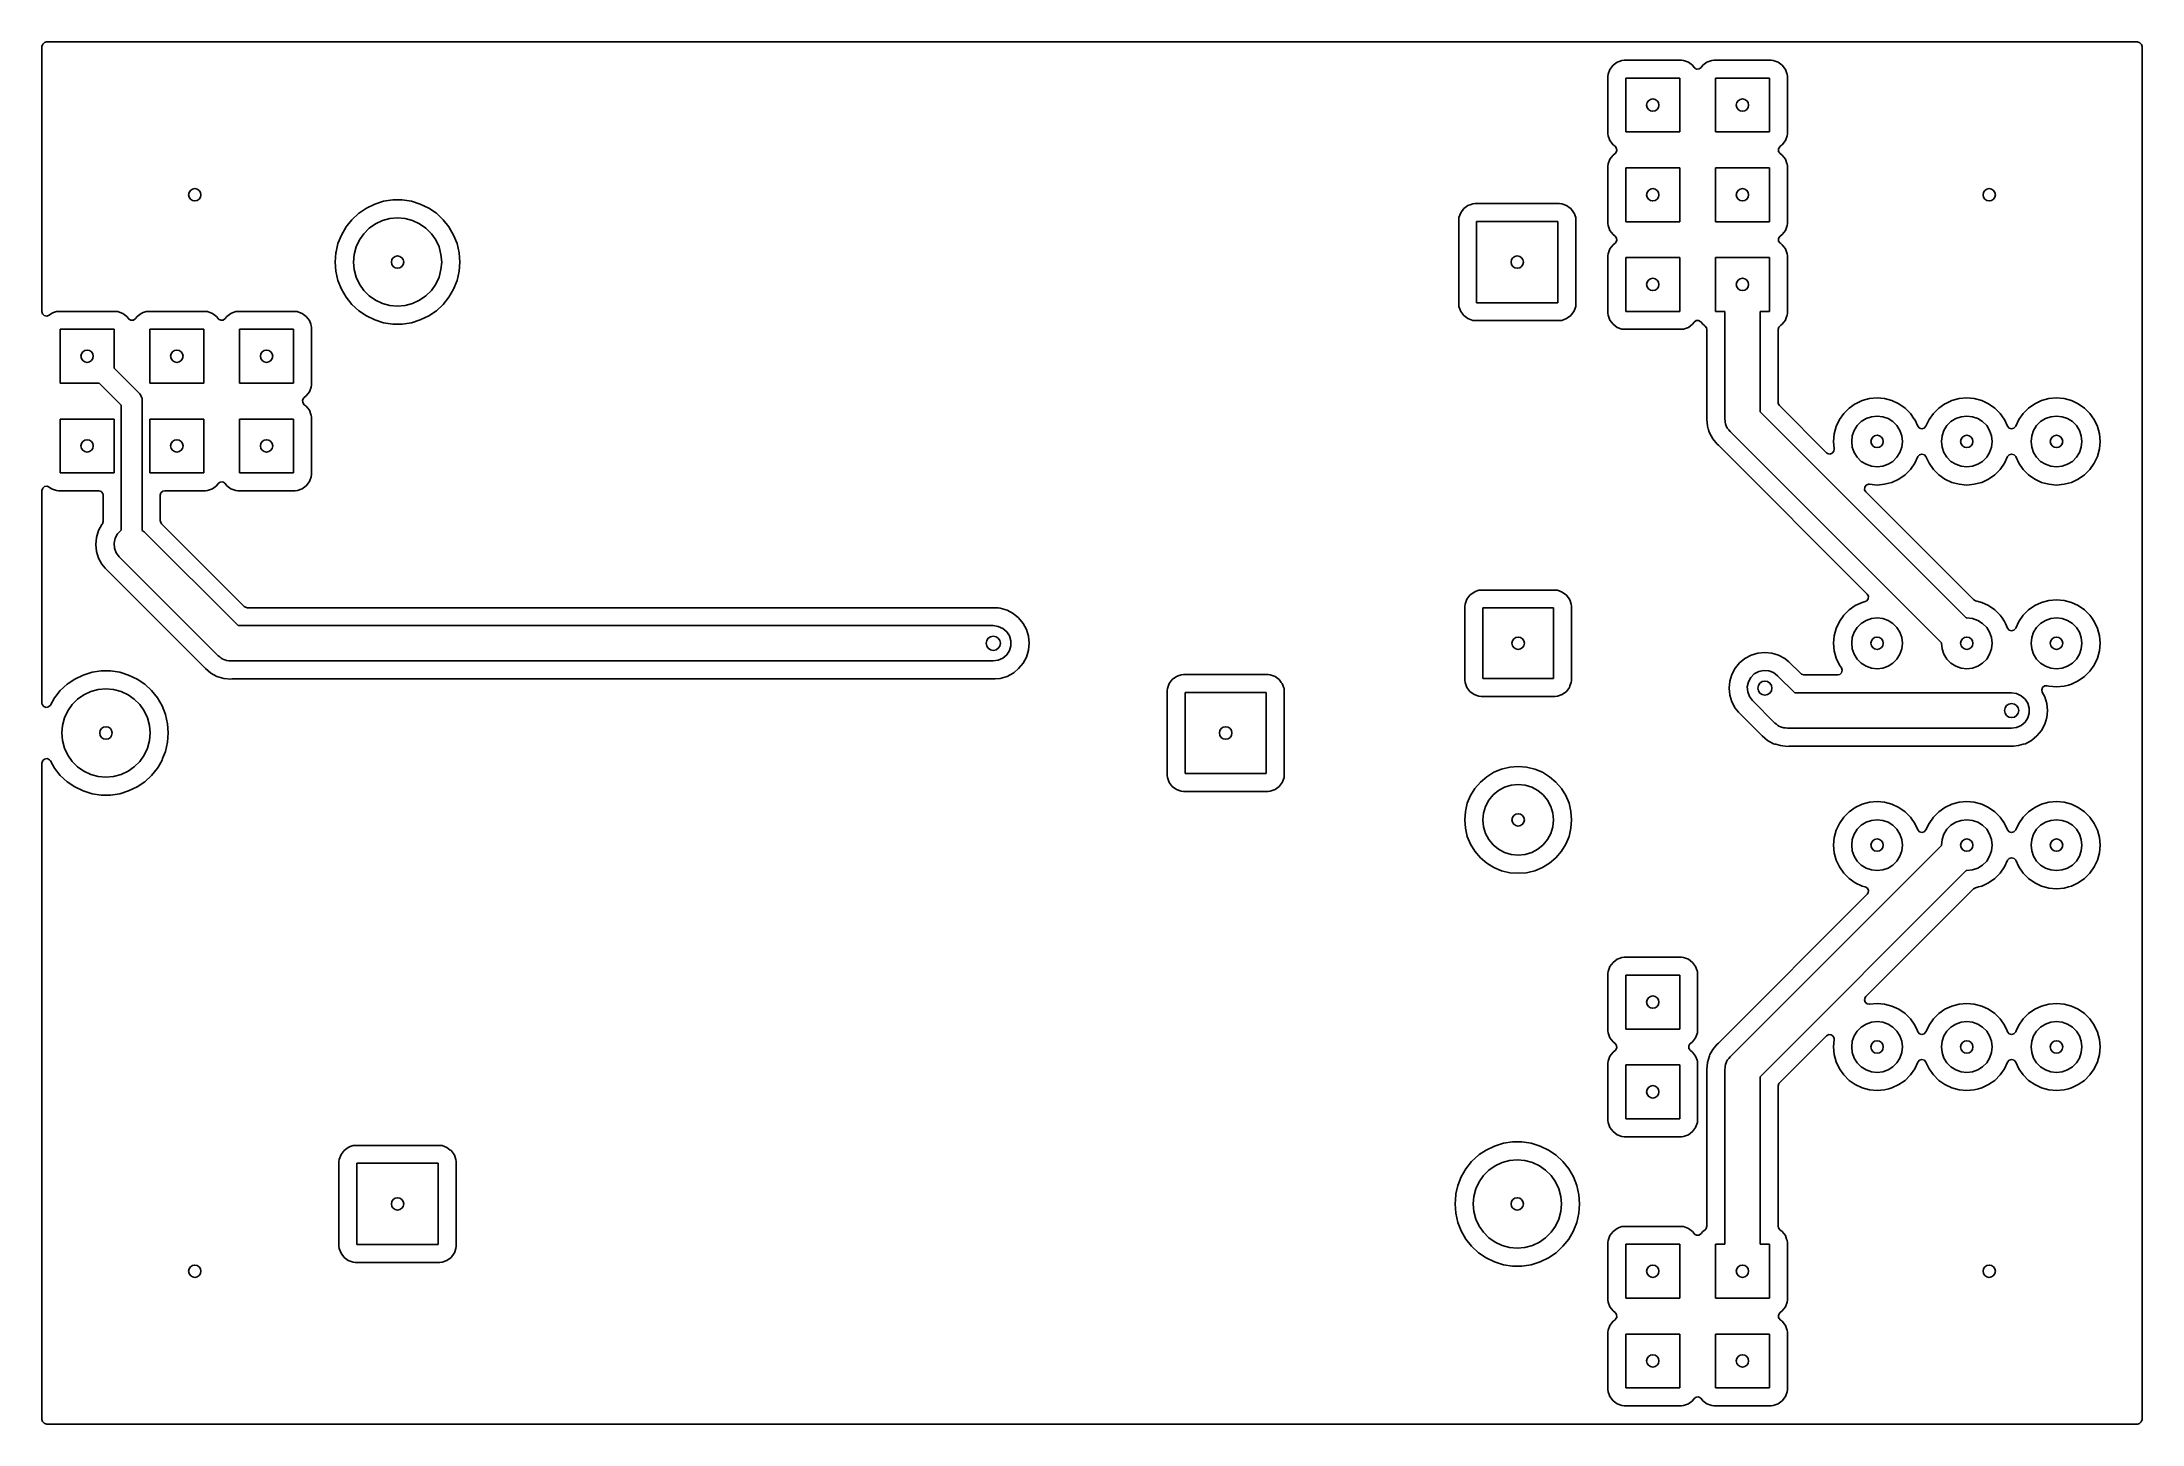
# Model space of a CAD drawing. Extents: x 0.03 to 2.37, y 0.03 to 1.57.
import ezdxf

# ---------------------------------------------------------------- set-up
doc = ezdxf.new("R2010")
doc.units = 0
doc.header["$MEASUREMENT"] = 0
doc.layers.add('BLACK', color=7, linetype='CONTINUOUS')

msp = doc.modelspace()

# ---------------------------------------------------------------- linework, layer by layer
at = {"layer": 'BLACK', "linetype": 'CONTINUOUS'}
for p, q in [((0.0305, 1.568), (0.0326, 1.5698)), ((0.0326, 1.5698), (0.0347, 1.5703)), ((0.0347, 1.5703), (2.3653, 1.5703)), ((2.3653, 1.5703), (2.368, 1.5695)), ((2.368, 1.5695), (2.3698, 1.5674)), ((0.0297, 1.5653), (0.0305, 1.568)), ((0.0297, 1.325), (0.0297, 1.5653)), ((1.7853, 1.5478), (1.7807, 1.5443)), ((1.7876, 1.5486), (1.7853, 1.5478)), ((1.7853, 1.5478), (1.7853, 1.5478)), ((1.7853, 1.5478), (1.7853, 1.5478)), ((1.7907, 1.5498), (1.7876, 1.5486)), ((1.7931, 1.55), (1.7907, 1.5498)), ((1.7907, 1.5498), (1.7907, 1.5498)), ((1.8569, 1.55), (1.7931, 1.55)), ((1.7931, 1.55), (1.7931, 1.55)), ((1.7931, 1.55), (1.7931, 1.55)), ((1.8593, 1.5498), (1.8569, 1.55)), ((1.8569, 1.55), (1.8569, 1.55)), ((1.8569, 1.55), (1.8569, 1.55)), ((1.8647, 1.5478), (1.8593, 1.5498)), ((1.8593, 1.5498), (1.8593, 1.5498)), ((1.8593, 1.5498), (1.8593, 1.5498)), ((1.8693, 1.5443), (1.8647, 1.5478)), ((1.8647, 1.5478), (1.8647, 1.5478)), ((1.8647, 1.5478), (1.8647, 1.5478)), ((1.8853, 1.5478), (1.8807, 1.5443)), ((1.8876, 1.5486), (1.8853, 1.5478)), ((1.8853, 1.5478), (1.8853, 1.5478)), ((1.8853, 1.5478), (1.8853, 1.5478)), ((1.8907, 1.5498), (1.8876, 1.5486)), ((1.8931, 1.55), (1.8907, 1.5498)), ((1.8907, 1.5498), (1.8907, 1.5498)), ((1.9569, 1.55), (1.8931, 1.55)), ((1.8931, 1.55), (1.8931, 1.55)), ((1.8931, 1.55), (1.8931, 1.55)), ((1.9593, 1.5498), (1.9569, 1.55)), ((1.9569, 1.55), (1.9569, 1.55)), ((1.9569, 1.55), (1.9569, 1.55)), ((1.9647, 1.5478), (1.9593, 1.5498)), ((1.9593, 1.5498), (1.9593, 1.5498)), ((1.9593, 1.5498), (1.9593, 1.5498)), ((1.9693, 1.5443), (1.9647, 1.5478)), ((2.3698, 1.5674), (2.3703, 1.5653)), ((2.3703, 1.5653), (2.3703, 0.0347)), ((1.7752, 1.5343), (1.775, 1.5319)), ((1.775, 1.5319), (1.775, 1.4681)), ((1.7772, 1.5397), (1.7752, 1.5343)), ((1.7752, 1.5343), (1.7752, 1.5343)), ((1.7807, 1.5443), (1.7772, 1.5397)), ((1.7772, 1.5397), (1.7772, 1.5397)), ((1.795, 1.47), (1.795, 1.53)), ((1.795, 1.53), (1.855, 1.53)), ((1.855, 1.53), (1.855, 1.47)), ((1.871, 1.542), (1.8693, 1.5443)), ((1.8715, 1.5415), (1.871, 1.542)), ((1.8739, 1.5401), (1.8715, 1.5415)), ((1.8767, 1.5403), (1.8739, 1.5401)), ((1.879, 1.542), (1.8767, 1.5403)), ((1.8807, 1.5443), (1.879, 1.542)), ((1.895, 1.47), (1.895, 1.53)), ((1.895, 1.53), (1.955, 1.53)), ((1.955, 1.53), (1.955, 1.47)), ((1.9728, 1.5397), (1.9693, 1.5443)), ((1.9745, 1.535), (1.9728, 1.5397)), ((1.9748, 1.5343), (1.9745, 1.535)), ((1.975, 1.5319), (1.9748, 1.5343)), ((1.9748, 1.5343), (1.9748, 1.5343)), ((1.975, 1.4681), (1.975, 1.5319)), ((1.975, 1.5319), (1.975, 1.5319)), ((1.775, 1.4681), (1.7752, 1.4657)), ((1.7752, 1.4657), (1.7752, 1.4657)), ((1.7752, 1.4657), (1.7772, 1.4603)), ((1.7772, 1.4603), (1.7772, 1.4603)), ((1.7772, 1.4603), (1.7807, 1.4557)), ((1.7807, 1.4557), (1.783, 1.454)), ((1.783, 1.454), (1.7847, 1.4517)), ((1.7847, 1.4517), (1.7849, 1.4489)), ((1.855, 1.47), (1.795, 1.47)), ((1.955, 1.47), (1.895, 1.47)), ((1.9651, 1.4511), (1.9665, 1.4535)), ((1.9665, 1.4535), (1.967, 1.454)), ((1.967, 1.454), (1.9693, 1.4557)), ((1.9693, 1.4557), (1.9728, 1.4603)), ((1.9728, 1.4603), (1.9748, 1.4657)), ((1.9728, 1.4603), (1.9728, 1.4603)), ((1.9748, 1.4657), (1.975, 1.4681)), ((1.9748, 1.4657), (1.9748, 1.4657)), ((1.975, 1.4681), (1.975, 1.4681)), ((1.7752, 1.4343), (1.775, 1.4319)), ((1.775, 1.4319), (1.775, 1.3681)), ((1.7772, 1.4397), (1.7752, 1.4343)), ((1.7752, 1.4343), (1.7752, 1.4343)), ((1.7807, 1.4443), (1.7772, 1.4397)), ((1.7772, 1.4397), (1.7772, 1.4397)), ((1.783, 1.446), (1.7807, 1.4443)), ((1.7835, 1.4465), (1.783, 1.446)), ((1.7849, 1.4489), (1.7835, 1.4465)), ((1.795, 1.37), (1.795, 1.43)), ((1.795, 1.43), (1.855, 1.43)), ((1.855, 1.43), (1.855, 1.37)), ((1.895, 1.37), (1.895, 1.43)), ((1.895, 1.43), (1.955, 1.43)), ((1.955, 1.43), (1.955, 1.37)), ((1.9653, 1.4483), (1.9651, 1.4511)), ((1.967, 1.446), (1.9653, 1.4483)), ((1.9693, 1.4443), (1.967, 1.446)), ((1.9728, 1.4397), (1.9693, 1.4443)), ((1.9745, 1.435), (1.9728, 1.4397)), ((1.9748, 1.4343), (1.9745, 1.435)), ((1.975, 1.4319), (1.9748, 1.4343)), ((1.9748, 1.4343), (1.9748, 1.4343)), ((1.975, 1.3681), (1.975, 1.4319)), ((1.975, 1.4319), (1.975, 1.4319)), ((0.3913, 1.3851), (0.3837, 1.38)), ((0.4006, 1.3896), (0.3913, 1.3851)), ((0.3913, 1.3851), (0.3913, 1.3851)), ((0.3913, 1.3851), (0.3913, 1.3851)), ((0.4105, 1.3927), (0.4006, 1.3896)), ((0.4006, 1.3896), (0.4006, 1.3896)), ((0.4006, 1.3896), (0.4006, 1.3896)), ((0.4208, 1.3942), (0.4105, 1.3927)), ((0.4105, 1.3927), (0.4105, 1.3927)), ((0.4105, 1.3927), (0.4105, 1.3927)), ((0.4312, 1.3942), (0.4208, 1.3942)), ((0.4414, 1.3927), (0.4312, 1.3942)), ((0.4513, 1.3896), (0.4414, 1.3927)), ((0.4414, 1.3927), (0.4414, 1.3927)), ((0.4414, 1.3927), (0.4414, 1.3927)), ((0.4607, 1.3851), (0.4513, 1.3896)), ((0.4513, 1.3896), (0.4513, 1.3896)), ((0.4513, 1.3896), (0.4513, 1.3896)), ((0.4693, 1.3793), (0.4607, 1.3851)), ((1.6144, 1.3846), (1.611, 1.38)), ((1.619, 1.388), (1.6144, 1.3846)), ((1.6214, 1.3889), (1.619, 1.388)), ((1.619, 1.388), (1.619, 1.388)), ((1.619, 1.388), (1.619, 1.388)), ((1.6244, 1.39), (1.6214, 1.3889)), ((1.6268, 1.3903), (1.6244, 1.39)), ((1.6244, 1.39), (1.6244, 1.39)), ((1.7212, 1.3903), (1.6268, 1.3903)), ((1.6268, 1.3903), (1.6268, 1.3903)), ((1.6268, 1.3903), (1.6268, 1.3903)), ((1.7236, 1.39), (1.7212, 1.3903)), ((1.7212, 1.3903), (1.7212, 1.3903)), ((1.7212, 1.3903), (1.7212, 1.3903)), ((1.729, 1.388), (1.7236, 1.39)), ((1.7236, 1.39), (1.7236, 1.39)), ((1.7236, 1.39), (1.7236, 1.39)), ((1.7329, 1.3851), (1.729, 1.388)), ((1.729, 1.388), (1.729, 1.388)), ((1.729, 1.388), (1.729, 1.388)), ((1.7336, 1.3846), (1.7329, 1.3851)), ((1.737, 1.38), (1.7336, 1.3846)), ((0.3686, 1.3641), (0.3634, 1.3551)), ((0.3699, 1.3657), (0.3686, 1.3641)), ((0.3751, 1.3722), (0.3699, 1.3657)), ((0.3827, 1.3793), (0.3751, 1.3722)), ((0.3837, 1.38), (0.3827, 1.3793)), ((0.3883, 1.3566), (0.3944, 1.3627)), ((0.3944, 1.3627), (0.4014, 1.3676)), ((0.4014, 1.3676), (0.4092, 1.3712)), ((0.4092, 1.3712), (0.4174, 1.3735)), ((0.4174, 1.3735), (0.426, 1.3742)), ((0.426, 1.3742), (0.4345, 1.3735)), ((0.4345, 1.3735), (0.4428, 1.3712)), ((0.4428, 1.3712), (0.4506, 1.3676)), ((0.4506, 1.3676), (0.4576, 1.3627)), ((0.4576, 1.3627), (0.4637, 1.3566)), ((0.4769, 1.3722), (0.4693, 1.3793)), ((0.4833, 1.3641), (0.4769, 1.3722)), ((0.4885, 1.3551), (0.4833, 1.3641)), ((1.609, 1.3746), (1.6087, 1.3722)), ((1.6087, 1.3722), (1.6087, 1.2778)), ((1.611, 1.38), (1.609, 1.3746)), ((1.609, 1.3746), (1.609, 1.3746)), ((1.611, 1.38), (1.611, 1.38)), ((1.6287, 1.2797), (1.6287, 1.3703)), ((1.6287, 1.3703), (1.7193, 1.3703)), ((1.7193, 1.3703), (1.7193, 1.2797)), ((1.7373, 1.3793), (1.737, 1.38)), ((1.7391, 1.3746), (1.7373, 1.3793)), ((1.7393, 1.3722), (1.7391, 1.3746)), ((1.7391, 1.3746), (1.7391, 1.3746)), ((1.7393, 1.2778), (1.7393, 1.3722)), ((1.7393, 1.3722), (1.7393, 1.3722)), ((1.775, 1.3681), (1.7752, 1.3657)), ((1.7752, 1.3657), (1.7752, 1.3657)), ((1.7752, 1.3657), (1.7772, 1.3603)), ((1.7772, 1.3603), (1.7772, 1.3603)), ((1.7772, 1.3603), (1.7807, 1.3557)), ((1.855, 1.37), (1.795, 1.37)), ((1.955, 1.37), (1.895, 1.37)), ((1.9693, 1.3557), (1.9728, 1.3603)), ((1.9728, 1.3603), (1.9748, 1.3657)), ((1.9728, 1.3603), (1.9728, 1.3603)), ((1.9748, 1.3657), (1.975, 1.3681)), ((1.9748, 1.3657), (1.9748, 1.3657)), ((1.975, 1.3681), (1.975, 1.3681)), ((0.3573, 1.3353), (0.3566, 1.325)), ((0.3575, 1.3363), (0.3573, 1.3353)), ((0.3596, 1.3455), (0.3575, 1.3363)), ((0.3634, 1.3551), (0.3596, 1.3455)), ((0.3634, 1.3551), (0.3634, 1.3551)), ((0.3775, 1.3335), (0.3797, 1.3418)), ((0.3797, 1.3418), (0.3834, 1.3496)), ((0.3834, 1.3496), (0.3883, 1.3566)), ((0.4637, 1.3566), (0.4686, 1.3496)), ((0.4686, 1.3496), (0.4722, 1.3418)), ((0.4722, 1.3418), (0.4744, 1.3335)), ((0.4923, 1.3455), (0.4885, 1.3551)), ((0.4946, 1.3353), (0.4923, 1.3455)), ((0.4954, 1.325), (0.4946, 1.3353)), ((1.7752, 1.3343), (1.775, 1.3319)), ((1.7772, 1.3397), (1.7752, 1.3343)), ((1.7752, 1.3343), (1.7752, 1.3343)), ((1.7807, 1.3443), (1.7772, 1.3397)), ((1.7772, 1.3397), (1.7772, 1.3397)), ((1.7807, 1.3557), (1.783, 1.354)), ((1.783, 1.346), (1.7807, 1.3443)), ((1.783, 1.354), (1.7847, 1.3517)), ((1.7835, 1.3465), (1.783, 1.346)), ((1.7849, 1.3489), (1.7835, 1.3465)), ((1.7847, 1.3517), (1.7849, 1.3489)), ((1.9651, 1.3511), (1.9665, 1.3535)), ((1.9653, 1.3483), (1.9651, 1.3511)), ((1.967, 1.346), (1.9653, 1.3483)), ((1.9665, 1.3535), (1.967, 1.354)), ((1.967, 1.354), (1.9693, 1.3557)), ((1.9677, 1.3455), (1.967, 1.346)), ((1.9693, 1.3443), (1.9677, 1.3455)), ((1.9728, 1.3397), (1.9693, 1.3443)), ((1.9744, 1.3353), (1.9728, 1.3397)), ((1.9748, 1.3343), (1.9744, 1.3353)), ((1.975, 1.3319), (1.9748, 1.3343)), ((1.9748, 1.3343), (1.9748, 1.3343)), ((0.0297, 1.2697), (0.0297, 1.325)), ((0.3566, 1.325), (0.3573, 1.3147)), ((0.3573, 1.3147), (0.3573, 1.3147)), ((0.3573, 1.3147), (0.3573, 1.3147)), ((0.3573, 1.3147), (0.3596, 1.3045)), ((0.3768, 1.325), (0.3775, 1.3335)), ((0.3775, 1.3165), (0.3768, 1.325)), ((0.3797, 1.3082), (0.3775, 1.3165)), ((0.4744, 1.3165), (0.4722, 1.3082)), ((0.4744, 1.3335), (0.4752, 1.325)), ((0.4752, 1.325), (0.4744, 1.3165)), ((0.4923, 1.3045), (0.4946, 1.3147)), ((0.4946, 1.3147), (0.4954, 1.325)), ((1.775, 1.3319), (1.775, 1.2681)), ((1.795, 1.27), (1.795, 1.33)), ((1.795, 1.33), (1.855, 1.33)), ((1.855, 1.33), (1.855, 1.27)), ((1.895, 1.27), (1.895, 1.33)), ((1.895, 1.33), (1.955, 1.33)), ((1.955, 1.33), (1.955, 1.27)), ((1.975, 1.2681), (1.975, 1.3319)), ((1.975, 1.3319), (1.975, 1.3319)), ((0.3596, 1.3045), (0.3634, 1.2949)), ((0.3634, 1.2949), (0.3634, 1.2949)), ((0.3634, 1.2949), (0.3686, 1.2859)), ((0.3834, 1.3004), (0.3797, 1.3082)), ((0.3883, 1.2934), (0.3834, 1.3004)), ((0.3944, 1.2873), (0.3883, 1.2934)), ((0.4637, 1.2934), (0.4576, 1.2873)), ((0.4686, 1.3004), (0.4637, 1.2934)), ((0.4722, 1.3082), (0.4686, 1.3004)), ((0.4833, 1.2859), (0.4885, 1.2949)), ((0.4885, 1.2949), (0.4923, 1.3045)), ((0.4885, 1.2949), (0.4885, 1.2949)), ((0.0303, 1.2673), (0.0297, 1.2697)), ((0.0323, 1.2654), (0.0303, 1.2673)), ((0.035, 1.2648), (0.0323, 1.2654)), ((0.0376, 1.2658), (0.035, 1.2648)), ((0.0403, 1.2678), (0.0376, 1.2658)), ((0.0426, 1.2686), (0.0403, 1.2678)), ((0.0457, 1.2698), (0.0426, 1.2686)), ((0.0481, 1.27), (0.0457, 1.2698)), ((0.0457, 1.2698), (0.0457, 1.2698)), ((0.1119, 1.27), (0.0481, 1.27)), ((0.0481, 1.27), (0.0481, 1.27)), ((0.0481, 1.27), (0.0481, 1.27)), ((0.1143, 1.2698), (0.1119, 1.27)), ((0.1119, 1.27), (0.1119, 1.27)), ((0.1119, 1.27), (0.1119, 1.27)), ((0.115, 1.2695), (0.1143, 1.2698)), ((0.1143, 1.2698), (0.1143, 1.2698)), ((0.1143, 1.2698), (0.1143, 1.2698)), ((0.1143, 1.2698), (0.1143, 1.2698)), ((0.1143, 1.2698), (0.1143, 1.2698)), ((0.1197, 1.2678), (0.115, 1.2695)), ((0.1243, 1.2643), (0.1197, 1.2678)), ((0.1197, 1.2678), (0.1197, 1.2678)), ((0.1197, 1.2678), (0.1197, 1.2678)), ((0.126, 1.262), (0.1243, 1.2643)), ((0.1357, 1.2643), (0.134, 1.262)), ((0.1403, 1.2678), (0.1357, 1.2643)), ((0.1426, 1.2686), (0.1403, 1.2678)), ((0.1403, 1.2678), (0.1403, 1.2678)), ((0.1403, 1.2678), (0.1403, 1.2678)), ((0.1457, 1.2698), (0.1426, 1.2686)), ((0.1481, 1.27), (0.1457, 1.2698)), ((0.1457, 1.2698), (0.1457, 1.2698)), ((0.2119, 1.27), (0.1481, 1.27)), ((0.1481, 1.27), (0.1481, 1.27)), ((0.1481, 1.27), (0.1481, 1.27)), ((0.2143, 1.2698), (0.2119, 1.27)), ((0.2119, 1.27), (0.2119, 1.27)), ((0.2119, 1.27), (0.2119, 1.27)), ((0.215, 1.2695), (0.2143, 1.2698)), ((0.2143, 1.2698), (0.2143, 1.2698)), ((0.2143, 1.2698), (0.2143, 1.2698)), ((0.2143, 1.2698), (0.2143, 1.2698)), ((0.2143, 1.2698), (0.2143, 1.2698)), ((0.2197, 1.2678), (0.215, 1.2695)), ((0.2243, 1.2643), (0.2197, 1.2678)), ((0.2197, 1.2678), (0.2197, 1.2678)), ((0.2197, 1.2678), (0.2197, 1.2678)), ((0.226, 1.262), (0.2243, 1.2643)), ((0.2357, 1.2643), (0.234, 1.262)), ((0.2403, 1.2678), (0.2357, 1.2643)), ((0.2426, 1.2686), (0.2403, 1.2678)), ((0.2403, 1.2678), (0.2403, 1.2678)), ((0.2403, 1.2678), (0.2403, 1.2678)), ((0.2457, 1.2698), (0.2426, 1.2686)), ((0.2481, 1.27), (0.2457, 1.2698)), ((0.2457, 1.2698), (0.2457, 1.2698)), ((0.3119, 1.27), (0.2481, 1.27)), ((0.2481, 1.27), (0.2481, 1.27)), ((0.2481, 1.27), (0.2481, 1.27)), ((0.3143, 1.2698), (0.3119, 1.27)), ((0.3119, 1.27), (0.3119, 1.27)), ((0.3119, 1.27), (0.3119, 1.27)), ((0.315, 1.2695), (0.3143, 1.2698)), ((0.3143, 1.2698), (0.3143, 1.2698)), ((0.3143, 1.2698), (0.3143, 1.2698)), ((0.3143, 1.2698), (0.3143, 1.2698)), ((0.3143, 1.2698), (0.3143, 1.2698)), ((0.3197, 1.2678), (0.315, 1.2695)), ((0.3243, 1.2643), (0.3197, 1.2678)), ((0.3197, 1.2678), (0.3197, 1.2678)), ((0.3197, 1.2678), (0.3197, 1.2678)), ((0.3277, 1.2597), (0.3243, 1.2643)), ((0.3686, 1.2859), (0.3751, 1.2778)), ((0.3751, 1.2778), (0.3827, 1.2707)), ((0.3827, 1.2707), (0.3827, 1.2707)), ((0.3827, 1.2707), (0.3913, 1.2649)), ((0.3913, 1.2649), (0.3913, 1.2649)), ((0.3913, 1.2649), (0.4006, 1.2604)), ((0.4014, 1.2824), (0.3944, 1.2873)), ((0.4092, 1.2788), (0.4014, 1.2824)), ((0.4174, 1.2765), (0.4092, 1.2788)), ((0.426, 1.2758), (0.4174, 1.2765)), ((0.4345, 1.2765), (0.426, 1.2758)), ((0.4428, 1.2788), (0.4345, 1.2765)), ((0.4506, 1.2824), (0.4428, 1.2788)), ((0.4576, 1.2873), (0.4506, 1.2824)), ((0.4513, 1.2604), (0.4607, 1.2649)), ((0.4607, 1.2649), (0.4693, 1.2707)), ((0.4607, 1.2649), (0.4607, 1.2649)), ((0.4693, 1.2707), (0.4769, 1.2778)), ((0.4693, 1.2707), (0.4693, 1.2707)), ((0.4693, 1.2707), (0.4693, 1.2707)), ((0.4769, 1.2778), (0.4833, 1.2859)), ((0.4769, 1.2778), (0.4769, 1.2778)), ((0.4833, 1.2859), (0.4833, 1.2859)), ((1.6087, 1.2778), (1.609, 1.2754)), ((1.609, 1.2754), (1.609, 1.2754)), ((1.609, 1.2754), (1.611, 1.27)), ((1.611, 1.27), (1.611, 1.27)), ((1.611, 1.27), (1.6144, 1.2654)), ((1.6144, 1.2654), (1.619, 1.262)), ((1.7193, 1.2797), (1.6287, 1.2797)), ((1.729, 1.262), (1.7336, 1.2654)), ((1.7336, 1.2654), (1.7356, 1.2681)), ((1.7356, 1.2681), (1.737, 1.27)), ((1.737, 1.27), (1.7373, 1.2707)), ((1.737, 1.27), (1.737, 1.27)), ((1.7373, 1.2707), (1.7391, 1.2754)), ((1.7391, 1.2754), (1.7393, 1.2778)), ((1.7391, 1.2754), (1.7391, 1.2754)), ((1.7393, 1.2778), (1.7393, 1.2778)), ((1.775, 1.2681), (1.7752, 1.2657)), ((1.7752, 1.2657), (1.7752, 1.2657)), ((1.7752, 1.2657), (1.7772, 1.2603)), ((1.855, 1.27), (1.795, 1.27)), ((1.9053, 1.27), (1.895, 1.27)), ((1.9053, 1.15), (1.9053, 1.27)), ((1.955, 1.27), (1.9447, 1.27)), ((1.9447, 1.27), (1.9447, 1.1582)), ((1.9728, 1.2604), (1.9745, 1.2649)), ((1.9745, 1.2649), (1.9748, 1.2657)), ((1.9748, 1.2657), (1.975, 1.2681)), ((1.9748, 1.2657), (1.9748, 1.2657)), ((1.975, 1.2681), (1.975, 1.2681)), ((0.05, 1.19), (0.05, 1.25)), ((0.05, 1.25), (0.11, 1.25)), ((0.11, 1.25), (0.11, 1.2067)), ((0.1265, 1.2615), (0.126, 1.262)), ((0.1289, 1.2601), (0.1265, 1.2615)), ((0.1317, 1.2603), (0.1289, 1.2601)), ((0.134, 1.262), (0.1317, 1.2603)), ((0.15, 1.19), (0.15, 1.25)), ((0.15, 1.25), (0.21, 1.25)), ((0.21, 1.25), (0.21, 1.19)), ((0.2265, 1.2615), (0.226, 1.262)), ((0.2289, 1.2601), (0.2265, 1.2615)), ((0.2317, 1.2603), (0.2289, 1.2601)), ((0.234, 1.262), (0.2317, 1.2603)), ((0.25, 1.19), (0.25, 1.25)), ((0.25, 1.25), (0.31, 1.25)), ((0.31, 1.25), (0.31, 1.19)), ((0.3278, 1.2597), (0.3277, 1.2597)), ((0.3292, 1.2557), (0.3278, 1.2597)), ((0.3298, 1.2543), (0.3292, 1.2557)), ((0.33, 1.2519), (0.3298, 1.2543)), ((0.3298, 1.2543), (0.3298, 1.2543)), ((0.33, 1.1881), (0.33, 1.2519)), ((0.33, 1.2519), (0.33, 1.2519)), ((0.4006, 1.2604), (0.4006, 1.2604)), ((0.4006, 1.2604), (0.4105, 1.2573)), ((0.4105, 1.2573), (0.4105, 1.2573)), ((0.4105, 1.2573), (0.4105, 1.2573)), ((0.4105, 1.2573), (0.4208, 1.2558)), ((0.4208, 1.2558), (0.4208, 1.2558)), ((0.4208, 1.2558), (0.4312, 1.2558)), ((0.4312, 1.2558), (0.4414, 1.2573)), ((0.4312, 1.2558), (0.4312, 1.2558)), ((0.4414, 1.2573), (0.4513, 1.2604)), ((0.4414, 1.2573), (0.4414, 1.2573)), ((0.4414, 1.2573), (0.4414, 1.2573)), ((0.4513, 1.2604), (0.4513, 1.2604)), ((1.619, 1.262), (1.619, 1.262)), ((1.619, 1.262), (1.6244, 1.26)), ((1.6244, 1.26), (1.6244, 1.26)), ((1.6244, 1.26), (1.6268, 1.2597)), ((1.6268, 1.2597), (1.6268, 1.2597)), ((1.6268, 1.2597), (1.7212, 1.2597)), ((1.7212, 1.2597), (1.7236, 1.26)), ((1.7236, 1.26), (1.729, 1.262)), ((1.7236, 1.26), (1.7236, 1.26)), ((1.729, 1.262), (1.729, 1.262)), ((1.7772, 1.2603), (1.7772, 1.2603)), ((1.7772, 1.2603), (1.7807, 1.2557)), ((1.7807, 1.2557), (1.7853, 1.2522)), ((1.7853, 1.2522), (1.7853, 1.2522)), ((1.7853, 1.2522), (1.7907, 1.2502)), ((1.7907, 1.2502), (1.7907, 1.2502)), ((1.7907, 1.2502), (1.7931, 1.25)), ((1.7931, 1.25), (1.7931, 1.25)), ((1.7931, 1.25), (1.8569, 1.25)), ((1.8569, 1.25), (1.8593, 1.2502)), ((1.8593, 1.2502), (1.8647, 1.2522)), ((1.8593, 1.2502), (1.8593, 1.2502)), ((1.8647, 1.2522), (1.8693, 1.2557)), ((1.8647, 1.2522), (1.8647, 1.2522)), ((1.8693, 1.2557), (1.871, 1.258)), ((1.871, 1.258), (1.8733, 1.2597)), ((1.8733, 1.2597), (1.8761, 1.2599)), ((1.8761, 1.2599), (1.8785, 1.2585)), ((1.8785, 1.2585), (1.879, 1.258)), ((1.879, 1.258), (1.8807, 1.2557)), ((1.8807, 1.2557), (1.8807, 1.2557)), ((1.8807, 1.2557), (1.8826, 1.2543)), ((1.8826, 1.2543), (1.8833, 1.2537)), ((1.8833, 1.2537), (1.885, 1.2515)), ((1.885, 1.2515), (1.8853, 1.2498)), ((1.8853, 1.2498), (1.8853, 1.1522)), ((1.9647, 1.2498), (1.9655, 1.2525)), ((1.9647, 1.1685), (1.9647, 1.2498)), ((1.9655, 1.2525), (1.9667, 1.2537)), ((1.9667, 1.2537), (1.9674, 1.2543)), ((1.9674, 1.2543), (1.9693, 1.2557)), ((1.9693, 1.2557), (1.9728, 1.2603)), ((1.9693, 1.2557), (1.9693, 1.2557)), ((1.9728, 1.2603), (1.9728, 1.2604)), ((1.9728, 1.2603), (1.9728, 1.2603)), ((0.11, 1.2067), (0.138, 1.1787)), ((0.0933, 1.19), (0.05, 1.19)), ((0.1179, 1.1654), (0.0933, 1.19)), ((0.138, 1.1787), (0.1383, 1.1784)), ((0.1383, 1.1784), (0.1384, 1.1783)), ((0.1384, 1.1783), (0.1386, 1.178)), ((0.1386, 1.178), (0.1394, 1.177)), ((0.1394, 1.177), (0.14, 1.1757)), ((0.14, 1.1757), (0.1407, 1.1746)), ((0.1407, 1.1746), (0.1408, 1.1738)), ((0.1408, 1.1738), (0.1412, 1.173)), ((0.1412, 1.173), (0.1412, 1.1717)), ((0.1412, 1.1717), (0.1415, 1.1703)), ((0.1415, 1.1703), (0.1415, 1.0258)), ((0.21, 1.19), (0.15, 1.19)), ((0.31, 1.19), (0.25, 1.19)), ((0.3201, 1.1711), (0.3215, 1.1735)), ((0.3203, 1.1683), (0.3201, 1.1711)), ((0.3215, 1.1735), (0.322, 1.174)), ((0.322, 1.174), (0.3243, 1.1757)), ((0.3243, 1.1757), (0.3278, 1.1803)), ((0.3278, 1.1803), (0.3298, 1.1857)), ((0.3278, 1.1803), (0.3278, 1.1803)), ((0.3298, 1.1857), (0.33, 1.1881)), ((0.3298, 1.1857), (0.3298, 1.1857)), ((0.33, 1.1881), (0.33, 1.1881)), ((2.0584, 1.1706), (2.0516, 1.1674)), ((2.0666, 1.1728), (2.0584, 1.1706)), ((2.075, 1.1736), (2.0666, 1.1728)), ((2.0834, 1.1728), (2.075, 1.1736)), ((2.0916, 1.1706), (2.0834, 1.1728)), ((2.0993, 1.167), (2.0916, 1.1706)), ((2.1584, 1.1706), (2.1516, 1.1674)), ((2.1666, 1.1728), (2.1584, 1.1706)), ((2.175, 1.1736), (2.1666, 1.1728)), ((2.1834, 1.1728), (2.175, 1.1736)), ((2.1916, 1.1706), (2.1834, 1.1728)), ((2.1993, 1.167), (2.1916, 1.1706)), ((2.2584, 1.1706), (2.2516, 1.1674)), ((2.2666, 1.1728), (2.2584, 1.1706)), ((2.275, 1.1736), (2.2666, 1.1728)), ((2.2834, 1.1728), (2.275, 1.1736)), ((2.2916, 1.1706), (2.2834, 1.1728)), ((2.2993, 1.167), (2.2916, 1.1706)), ((0.05, 1.09), (0.05, 1.15)), ((0.05, 1.15), (0.11, 1.15)), ((0.11, 1.15), (0.11, 1.09)), ((0.1179, 1.0261), (0.1179, 1.1654)), ((0.15, 1.09), (0.15, 1.15)), ((0.15, 1.15), (0.21, 1.15)), ((0.21, 1.15), (0.21, 1.09)), ((0.25, 1.09), (0.25, 1.15)), ((0.25, 1.15), (0.31, 1.15)), ((0.31, 1.15), (0.31, 1.09)), ((0.322, 1.166), (0.3203, 1.1683)), ((0.3243, 1.1643), (0.322, 1.166)), ((0.3278, 1.1597), (0.3243, 1.1643)), ((0.3295, 1.155), (0.3278, 1.1597)), ((0.3298, 1.1543), (0.3295, 1.155)), ((0.33, 1.1519), (0.3298, 1.1543)), ((0.3298, 1.1543), (0.3298, 1.1543)), ((0.33, 1.0881), (0.33, 1.1519)), ((0.33, 1.1519), (0.33, 1.1519)), ((1.8853, 1.1517), (1.8851, 1.15)), ((1.8851, 1.15), (1.8851, 1.15)), ((1.8851, 1.15), (1.8859, 1.1422)), ((1.8853, 1.1522), (1.8853, 1.1517)), ((1.9056, 1.1479), (1.9053, 1.15)), ((1.9058, 1.1458), (1.9056, 1.1479)), ((1.9447, 1.1582), (2.1745, 0.9283)), ((1.9648, 1.1674), (1.9647, 1.1685)), ((1.9662, 1.165), (1.9648, 1.1674)), ((2.0188, 1.1124), (1.9662, 1.165)), ((2.033, 1.1493), (2.0294, 1.1416)), ((2.0378, 1.1562), (2.033, 1.1493)), ((2.033, 1.1493), (2.033, 1.1493)), ((2.0438, 1.1622), (2.0378, 1.1562)), ((2.0378, 1.1562), (2.0378, 1.1562)), ((2.0507, 1.167), (2.0438, 1.1622)), ((2.0438, 1.1622), (2.0438, 1.1622)), ((2.0516, 1.1674), (2.0507, 1.167)), ((2.0528, 1.1427), (2.0573, 1.1472)), ((2.0573, 1.1472), (2.0627, 1.1505)), ((2.0627, 1.1505), (2.0687, 1.1526)), ((2.0687, 1.1526), (2.075, 1.1533)), ((2.075, 1.1533), (2.0813, 1.1526)), ((2.0813, 1.1526), (2.0873, 1.1505)), ((2.0873, 1.1505), (2.0927, 1.1472)), ((2.0927, 1.1472), (2.0972, 1.1427)), ((2.1062, 1.1622), (2.0993, 1.167)), ((2.1122, 1.1562), (2.1062, 1.1622)), ((2.1165, 1.15), (2.1122, 1.1562)), ((2.1122, 1.1562), (2.1122, 1.1562)), ((2.1122, 1.1562), (2.1122, 1.1562)), ((2.117, 1.1493), (2.1165, 1.15)), ((2.1203, 1.1422), (2.117, 1.1493)), ((2.133, 1.1493), (2.1295, 1.1419)), ((2.1378, 1.1562), (2.133, 1.1493)), ((2.1438, 1.1622), (2.1378, 1.1562)), ((2.1378, 1.1562), (2.1378, 1.1562)), ((2.1507, 1.167), (2.1438, 1.1622)), ((2.1438, 1.1622), (2.1438, 1.1622)), ((2.1516, 1.1674), (2.1507, 1.167)), ((2.1528, 1.1427), (2.1573, 1.1472)), ((2.1573, 1.1472), (2.1627, 1.1505)), ((2.1627, 1.1505), (2.1687, 1.1526)), ((2.1687, 1.1526), (2.175, 1.1533)), ((2.175, 1.1533), (2.1813, 1.1526)), ((2.1813, 1.1526), (2.1873, 1.1505)), ((2.1873, 1.1505), (2.1927, 1.1472)), ((2.1927, 1.1472), (2.1972, 1.1427)), ((2.2062, 1.1622), (2.1993, 1.167)), ((2.2122, 1.1562), (2.2062, 1.1622)), ((2.2165, 1.15), (2.2122, 1.1562)), ((2.2122, 1.1562), (2.2122, 1.1562)), ((2.2122, 1.1562), (2.2122, 1.1562)), ((2.217, 1.1493), (2.2165, 1.15)), ((2.2203, 1.1422), (2.217, 1.1493)), ((2.233, 1.1493), (2.2295, 1.1419)), ((2.2378, 1.1562), (2.233, 1.1493)), ((2.2438, 1.1622), (2.2378, 1.1562)), ((2.2378, 1.1562), (2.2378, 1.1562)), ((2.2507, 1.167), (2.2438, 1.1622)), ((2.2438, 1.1622), (2.2438, 1.1622)), ((2.2516, 1.1674), (2.2507, 1.167)), ((2.2528, 1.1427), (2.2573, 1.1472)), ((2.2573, 1.1472), (2.2627, 1.1505)), ((2.2627, 1.1505), (2.2687, 1.1526)), ((2.2687, 1.1526), (2.275, 1.1533)), ((2.275, 1.1533), (2.2813, 1.1526)), ((2.2813, 1.1526), (2.2873, 1.1505)), ((2.2873, 1.1505), (2.2927, 1.1472)), ((2.2927, 1.1472), (2.2972, 1.1427)), ((2.3062, 1.1622), (2.2993, 1.167)), ((2.3122, 1.1562), (2.3062, 1.1622)), ((2.3165, 1.15), (2.3122, 1.1562)), ((2.3122, 1.1562), (2.3122, 1.1562)), ((2.3122, 1.1562), (2.3122, 1.1562)), ((2.317, 1.1493), (2.3165, 1.15)), ((2.3206, 1.1416), (2.317, 1.1493)), ((1.8859, 1.1422), (1.8859, 1.1422)), ((1.8859, 1.1422), (1.8868, 1.139)), ((1.8868, 1.139), (1.887, 1.1385)), ((1.887, 1.1385), (1.8876, 1.1365)), ((1.8876, 1.1365), (1.8881, 1.1347)), ((1.8881, 1.1347), (1.8918, 1.1278)), ((1.8918, 1.1278), (1.8968, 1.1218)), ((1.906, 1.1452), (1.9058, 1.1458)), ((1.9061, 1.1445), (1.906, 1.1452)), ((1.907, 1.1425), (1.9061, 1.1445)), ((1.9077, 1.1406), (1.907, 1.1425)), ((1.9081, 1.14), (1.9077, 1.1406)), ((1.9084, 1.1394), (1.9081, 1.14)), ((1.9098, 1.1378), (1.9084, 1.1394)), ((1.9111, 1.1361), (1.9098, 1.1378)), ((2.1467, 0.9005), (1.9111, 1.1361)), ((2.0272, 1.1334), (2.0264, 1.125)), ((2.0264, 1.125), (2.0272, 1.1166)), ((2.0294, 1.1416), (2.0272, 1.1334)), ((2.0467, 1.125), (2.0474, 1.1313)), ((2.0474, 1.1187), (2.0467, 1.125)), ((2.0474, 1.1313), (2.0495, 1.1373)), ((2.0495, 1.1373), (2.0528, 1.1427)), ((2.0972, 1.1427), (2.1005, 1.1373)), ((2.1005, 1.1373), (2.1026, 1.1313)), ((2.1026, 1.1313), (2.1033, 1.125)), ((2.1033, 1.125), (2.1026, 1.1187)), ((2.1205, 1.1419), (2.1203, 1.1422)), ((2.1223, 1.1398), (2.1205, 1.1419)), ((2.125, 1.139), (2.1223, 1.1398)), ((2.1276, 1.1398), (2.125, 1.139)), ((2.1295, 1.1419), (2.1276, 1.1398)), ((2.1467, 1.125), (2.1474, 1.1313)), ((2.1474, 1.1187), (2.1467, 1.125)), ((2.1474, 1.1313), (2.1495, 1.1373)), ((2.1495, 1.1373), (2.1528, 1.1427)), ((2.1972, 1.1427), (2.2005, 1.1373)), ((2.2005, 1.1373), (2.2026, 1.1313)), ((2.2026, 1.1313), (2.2033, 1.125)), ((2.2033, 1.125), (2.2026, 1.1187)), ((2.2205, 1.1419), (2.2203, 1.1422)), ((2.2223, 1.1398), (2.2205, 1.1419)), ((2.225, 1.139), (2.2223, 1.1398)), ((2.2276, 1.1398), (2.225, 1.139)), ((2.2295, 1.1419), (2.2276, 1.1398)), ((2.2467, 1.125), (2.2474, 1.1313)), ((2.2474, 1.1187), (2.2467, 1.125)), ((2.2474, 1.1313), (2.2495, 1.1373)), ((2.2495, 1.1373), (2.2528, 1.1427)), ((2.2972, 1.1427), (2.3005, 1.1373)), ((2.3005, 1.1373), (2.3026, 1.1313)), ((2.3026, 1.1313), (2.3033, 1.125)), ((2.3033, 1.125), (2.3026, 1.1187)), ((2.3228, 1.1334), (2.3206, 1.1416)), ((2.3236, 1.125), (2.3228, 1.1334)), ((2.3228, 1.1166), (2.3236, 1.125)), ((1.8968, 1.1218), (1.8981, 1.1207)), ((1.8981, 1.1207), (1.8985, 1.1204)), ((1.8985, 1.1204), (2.064, 0.9548)), ((2.0197, 1.1116), (2.0188, 1.1124)), ((2.0224, 1.1109), (2.0197, 1.1116)), ((2.0251, 1.1118), (2.0224, 1.1109)), ((2.0268, 1.114), (2.0251, 1.1118)), ((2.0271, 1.1163), (2.0268, 1.114)), ((2.0272, 1.1164), (2.0271, 1.1163)), ((2.0272, 1.1166), (2.0272, 1.1166)), ((2.0272, 1.1166), (2.0272, 1.1164)), ((2.0495, 1.1127), (2.0474, 1.1187)), ((2.0528, 1.1073), (2.0495, 1.1127)), ((2.0573, 1.1028), (2.0528, 1.1073)), ((2.0627, 1.0995), (2.0573, 1.1028)), ((2.0927, 1.1028), (2.0873, 1.0995)), ((2.0972, 1.1073), (2.0927, 1.1028)), ((2.1005, 1.1127), (2.0972, 1.1073)), ((2.1026, 1.1187), (2.1005, 1.1127)), ((2.1122, 1.0938), (2.117, 1.1007)), ((2.117, 1.1007), (2.1205, 1.1081)), ((2.1205, 1.1081), (2.1224, 1.1102)), ((2.1224, 1.1102), (2.125, 1.111)), ((2.125, 1.111), (2.1277, 1.1102)), ((2.1277, 1.1102), (2.1295, 1.1081)), ((2.1295, 1.1081), (2.133, 1.1007)), ((2.133, 1.1007), (2.1378, 1.0938)), ((2.1495, 1.1127), (2.1474, 1.1187)), ((2.1528, 1.1073), (2.1495, 1.1127)), ((2.1573, 1.1028), (2.1528, 1.1073)), ((2.1627, 1.0995), (2.1573, 1.1028)), ((2.1927, 1.1028), (2.1873, 1.0995)), ((2.1972, 1.1073), (2.1927, 1.1028)), ((2.2005, 1.1127), (2.1972, 1.1073)), ((2.2026, 1.1187), (2.2005, 1.1127)), ((2.2122, 1.0938), (2.217, 1.1007)), ((2.217, 1.1007), (2.2205, 1.1081)), ((2.2205, 1.1081), (2.2224, 1.1102)), ((2.2224, 1.1102), (2.225, 1.111)), ((2.225, 1.111), (2.2277, 1.1102)), ((2.2277, 1.1102), (2.2295, 1.1081)), ((2.2295, 1.1081), (2.233, 1.1007)), ((2.233, 1.1007), (2.2378, 1.0938)), ((2.2495, 1.1127), (2.2474, 1.1187)), ((2.2528, 1.1073), (2.2495, 1.1127)), ((2.2573, 1.1028), (2.2528, 1.1073)), ((2.2627, 1.0995), (2.2573, 1.1028)), ((2.2927, 1.1028), (2.2873, 1.0995)), ((2.2972, 1.1073), (2.2927, 1.1028)), ((2.3005, 1.1127), (2.2972, 1.1073)), ((2.3026, 1.1187), (2.3005, 1.1127)), ((2.3122, 1.0938), (2.317, 1.1007)), ((2.317, 1.1007), (2.3206, 1.1084)), ((2.3206, 1.1084), (2.3228, 1.1166)), ((0.11, 1.09), (0.05, 1.09)), ((0.21, 1.09), (0.15, 1.09)), ((0.2243, 1.0757), (0.226, 1.078)), ((0.226, 1.078), (0.2283, 1.0797)), ((0.2283, 1.0797), (0.2311, 1.0799)), ((0.2311, 1.0799), (0.2335, 1.0785)), ((0.2335, 1.0785), (0.234, 1.078)), ((0.234, 1.078), (0.2357, 1.0757)), ((0.31, 1.09), (0.25, 1.09)), ((0.3243, 1.0757), (0.3278, 1.0803)), ((0.3278, 1.0803), (0.3298, 1.0857)), ((0.3278, 1.0803), (0.3278, 1.0803)), ((0.3298, 1.0857), (0.33, 1.0881)), ((0.3298, 1.0857), (0.3298, 1.0857)), ((0.33, 1.0881), (0.33, 1.0881)), ((2.0687, 1.0974), (2.0627, 1.0995)), ((2.0629, 1.0762), (2.0655, 1.0772)), ((2.0655, 1.0772), (2.0664, 1.0772)), ((2.0664, 1.0772), (2.0664, 1.0772)), ((2.0664, 1.0772), (2.0666, 1.0772)), ((2.0666, 1.0772), (2.0666, 1.0772)), ((2.0666, 1.0772), (2.075, 1.0764)), ((2.075, 1.0967), (2.0687, 1.0974)), ((2.0813, 1.0974), (2.075, 1.0967)), ((2.075, 1.0764), (2.0834, 1.0772)), ((2.0873, 1.0995), (2.0813, 1.0974)), ((2.0834, 1.0772), (2.0882, 1.0785)), ((2.0882, 1.0785), (2.0916, 1.0794)), ((2.0916, 1.0794), (2.0993, 1.083)), ((2.0916, 1.0794), (2.0916, 1.0794)), ((2.0993, 1.083), (2.1062, 1.0878)), ((2.1062, 1.0878), (2.1122, 1.0938)), ((2.1062, 1.0878), (2.1062, 1.0878)), ((2.1122, 1.0938), (2.1122, 1.0938)), ((2.1378, 1.0938), (2.1378, 1.0938)), ((2.1378, 1.0938), (2.1438, 1.0878)), ((2.1438, 1.0878), (2.1438, 1.0878)), ((2.1438, 1.0878), (2.1507, 1.083)), ((2.1507, 1.083), (2.1584, 1.0794)), ((2.1584, 1.0794), (2.1584, 1.0794)), ((2.1584, 1.0794), (2.1665, 1.0772)), ((2.1687, 1.0974), (2.1627, 1.0995)), ((2.1665, 1.0772), (2.1666, 1.0772)), ((2.1666, 1.0772), (2.175, 1.0764)), ((2.175, 1.0967), (2.1687, 1.0974)), ((2.1813, 1.0974), (2.175, 1.0967)), ((2.175, 1.0764), (2.1834, 1.0772)), ((2.1873, 1.0995), (2.1813, 1.0974)), ((2.1834, 1.0772), (2.1882, 1.0785)), ((2.1882, 1.0785), (2.1916, 1.0794)), ((2.1916, 1.0794), (2.1993, 1.083)), ((2.1916, 1.0794), (2.1916, 1.0794)), ((2.1993, 1.083), (2.2062, 1.0878)), ((2.2062, 1.0878), (2.2122, 1.0938)), ((2.2062, 1.0878), (2.2062, 1.0878)), ((2.2122, 1.0938), (2.2122, 1.0938)), ((2.2378, 1.0938), (2.2378, 1.0938)), ((2.2378, 1.0938), (2.2438, 1.0878)), ((2.2438, 1.0878), (2.2438, 1.0878)), ((2.2438, 1.0878), (2.2507, 1.083)), ((2.2507, 1.083), (2.2584, 1.0794)), ((2.2584, 1.0794), (2.2584, 1.0794)), ((2.2584, 1.0794), (2.2665, 1.0772)), ((2.2687, 1.0974), (2.2627, 1.0995)), ((2.2665, 1.0772), (2.2666, 1.0772)), ((2.2666, 1.0772), (2.275, 1.0764)), ((2.275, 1.0967), (2.2687, 1.0974)), ((2.2813, 1.0974), (2.275, 1.0967)), ((2.275, 1.0764), (2.2834, 1.0772)), ((2.2873, 1.0995), (2.2813, 1.0974)), ((2.2834, 1.0772), (2.2882, 1.0785)), ((2.2882, 1.0785), (2.2916, 1.0794)), ((2.2916, 1.0794), (2.2993, 1.083)), ((2.2916, 1.0794), (2.2916, 1.0794)), ((2.2993, 1.083), (2.3062, 1.0878)), ((2.3062, 1.0878), (2.3122, 1.0938)), ((2.3062, 1.0878), (2.3062, 1.0878)), ((2.3122, 1.0938), (2.3122, 1.0938)), ((0.0297, 1.0703), (0.0305, 1.073)), ((0.0297, 0.8335), (0.0297, 1.0703)), ((0.0305, 1.073), (0.0326, 1.0748)), ((0.0326, 1.0748), (0.0354, 1.0752)), ((0.0354, 1.0752), (0.0376, 1.0742)), ((0.0376, 1.0742), (0.0403, 1.0722)), ((0.0403, 1.0722), (0.0403, 1.0722)), ((0.0403, 1.0722), (0.0457, 1.0702)), ((0.0457, 1.0702), (0.0457, 1.0702)), ((0.0457, 1.0702), (0.0481, 1.07)), ((0.0481, 1.07), (0.0481, 1.07)), ((0.0481, 1.07), (0.0929, 1.07)), ((0.0929, 1.07), (0.0956, 1.0692)), ((0.0956, 1.0692), (0.0974, 1.0671)), ((0.0974, 1.0671), (0.0979, 1.065)), ((0.0979, 1.065), (0.0979, 1.0359)), ((0.1615, 1.065), (0.1623, 1.0677)), ((0.1615, 1.0367), (0.1615, 1.065)), ((0.1623, 1.0677), (0.1644, 1.0695)), ((0.1644, 1.0695), (0.1665, 1.07)), ((0.1665, 1.07), (0.2119, 1.07)), ((0.2119, 1.07), (0.2143, 1.0702)), ((0.2143, 1.0702), (0.2197, 1.0722)), ((0.2143, 1.0702), (0.2143, 1.0702)), ((0.2197, 1.0722), (0.2243, 1.0757)), ((0.2197, 1.0722), (0.2197, 1.0722)), ((0.2357, 1.0757), (0.2403, 1.0722)), ((0.2403, 1.0722), (0.2403, 1.0722)), ((0.2403, 1.0722), (0.2457, 1.0702)), ((0.2457, 1.0702), (0.2457, 1.0702)), ((0.2457, 1.0702), (0.2481, 1.07)), ((0.2481, 1.07), (0.2481, 1.07)), ((0.2481, 1.07), (0.3119, 1.07)), ((0.3119, 1.07), (0.3143, 1.0702)), ((0.3143, 1.0702), (0.3197, 1.0722)), ((0.3143, 1.0702), (0.3143, 1.0702)), ((0.3197, 1.0722), (0.3243, 1.0757)), ((0.3197, 1.0722), (0.3197, 1.0722)), ((2.0611, 1.0712), (2.0613, 1.074)), ((2.0624, 1.0688), (2.0611, 1.0712)), ((2.0613, 1.074), (2.0629, 1.0762)), ((2.1824, 0.9488), (2.0624, 1.0688)), ((0.0965, 1.0325), (0.0928, 1.0256)), ((0.0967, 1.0327), (0.0965, 1.0325)), ((0.0965, 1.0325), (0.0965, 1.0325)), ((0.0971, 1.0332), (0.0967, 1.0327)), ((0.0979, 1.0359), (0.0971, 1.0332)), ((0.1616, 1.0356), (0.1615, 1.0367)), ((0.163, 1.0332), (0.1616, 1.0356)), ((0.255, 0.9412), (0.163, 1.0332)), ((0.0906, 1.0181), (0.0898, 1.0103)), ((0.0898, 1.0103), (0.0898, 1.0103)), ((0.0898, 1.0103), (0.0906, 1.0025)), ((0.0928, 1.0256), (0.0906, 1.0181)), ((0.0906, 1.0181), (0.0906, 1.0181)), ((0.0928, 1.0256), (0.0928, 1.0256)), ((0.1101, 1.0117), (0.1112, 1.0172)), ((0.1104, 1.0061), (0.1101, 1.0117)), ((0.1112, 1.0172), (0.1139, 1.0221)), ((0.1139, 1.0221), (0.1179, 1.0261)), ((0.1415, 1.0258), (0.1436, 1.0242)), ((0.1436, 1.0242), (0.2482, 0.9197)), ((0.0906, 1.0025), (0.0906, 1.0025)), ((0.0906, 1.0025), (0.0928, 0.995)), ((0.0928, 0.995), (0.0928, 0.995)), ((0.0928, 0.995), (0.0965, 0.9881)), ((0.0965, 0.9881), (0.1002, 0.9836)), ((0.1002, 0.9836), (0.1002, 0.9836)), ((0.1002, 0.9836), (0.2104, 0.8735)), ((0.1124, 1.0009), (0.1104, 1.0061)), ((0.1158, 0.9964), (0.1124, 1.0009)), ((0.2261, 0.8861), (0.1158, 0.9964)), ((0.2558, 0.9405), (0.255, 0.9412)), ((0.2585, 0.9397), (0.2558, 0.9405)), ((1.092, 0.9397), (0.2585, 0.9397)), ((1.0953, 0.9394), (1.092, 0.9397)), ((1.092, 0.9397), (1.092, 0.9397)), ((1.0978, 0.9391), (1.0953, 0.9394)), ((1.1053, 0.9369), (1.0978, 0.9391)), ((1.0978, 0.9391), (1.0978, 0.9391)), ((1.0978, 0.9391), (1.0978, 0.9391)), ((1.1122, 0.9332), (1.1053, 0.9369)), ((1.6159, 0.9437), (1.6156, 0.9413)), ((1.6156, 0.9413), (1.6156, 0.8587)), ((1.6179, 0.9491), (1.6159, 0.9437)), ((1.6159, 0.9437), (1.6159, 0.9437)), ((1.6213, 0.9537), (1.6179, 0.9491)), ((1.6179, 0.9491), (1.6179, 0.9491)), ((1.6259, 0.9571), (1.6213, 0.9537)), ((1.6283, 0.958), (1.6259, 0.9571)), ((1.6259, 0.9571), (1.6259, 0.9571)), ((1.6259, 0.9571), (1.6259, 0.9571)), ((1.6313, 0.9591), (1.6283, 0.958)), ((1.6337, 0.9594), (1.6313, 0.9591)), ((1.6313, 0.9591), (1.6313, 0.9591)), ((1.7163, 0.9594), (1.6337, 0.9594)), ((1.6337, 0.9594), (1.6337, 0.9594)), ((1.6337, 0.9594), (1.6337, 0.9594)), ((1.6356, 0.8606), (1.6356, 0.9394)), ((1.6356, 0.9394), (1.7144, 0.9394)), ((1.7144, 0.9394), (1.7144, 0.8606)), ((1.7187, 0.9591), (1.7163, 0.9594)), ((1.7163, 0.9594), (1.7163, 0.9594)), ((1.7163, 0.9594), (1.7163, 0.9594)), ((1.7241, 0.9571), (1.7187, 0.9591)), ((1.7187, 0.9591), (1.7187, 0.9591)), ((1.7187, 0.9591), (1.7187, 0.9591)), ((1.7287, 0.9537), (1.7241, 0.9571)), ((1.7241, 0.9571), (1.7241, 0.9571)), ((1.7241, 0.9571), (1.7241, 0.9571)), ((1.7317, 0.9496), (1.7287, 0.9537)), ((1.7321, 0.9491), (1.7317, 0.9496)), ((1.7328, 0.9474), (1.7321, 0.9491)), ((1.7341, 0.9437), (1.7328, 0.9474)), ((1.7344, 0.9413), (1.7341, 0.9437)), ((1.7341, 0.9437), (1.7341, 0.9437)), ((1.7344, 0.8587), (1.7344, 0.9413)), ((1.7344, 0.9413), (1.7344, 0.9413)), ((2.0438, 0.9372), (2.0378, 0.9312)), ((2.0507, 0.942), (2.0438, 0.9372)), ((2.0438, 0.9372), (2.0438, 0.9372)), ((2.0584, 0.9456), (2.0507, 0.942)), ((2.0507, 0.942), (2.0507, 0.942)), ((2.0618, 0.9465), (2.0584, 0.9456)), ((2.0635, 0.9474), (2.0618, 0.9465)), ((2.0652, 0.9496), (2.0635, 0.9474)), ((2.064, 0.9548), (2.0654, 0.9524)), ((2.0654, 0.9524), (2.0652, 0.9496)), ((2.1846, 0.9475), (2.1824, 0.9488)), ((2.1916, 0.9456), (2.1846, 0.9475)), ((2.1993, 0.942), (2.1916, 0.9456)), ((2.2062, 0.9372), (2.1993, 0.942)), ((2.2122, 0.9312), (2.2062, 0.9372)), ((2.2438, 0.9372), (2.2378, 0.9312)), ((2.2507, 0.942), (2.2438, 0.9372)), ((2.2438, 0.9372), (2.2438, 0.9372)), ((2.2584, 0.9456), (2.2507, 0.942)), ((2.2507, 0.942), (2.2507, 0.942)), ((2.2666, 0.9478), (2.2584, 0.9456)), ((2.275, 0.9486), (2.2666, 0.9478)), ((2.2834, 0.9478), (2.275, 0.9486)), ((2.2916, 0.9456), (2.2834, 0.9478)), ((2.2993, 0.942), (2.2916, 0.9456)), ((2.3062, 0.9372), (2.2993, 0.942)), ((2.3122, 0.9312), (2.3062, 0.9372)), ((0.2482, 0.9197), (1.09, 0.9197)), ((1.09, 0.9197), (1.0955, 0.9189)), ((1.0955, 0.9189), (1.1006, 0.9166)), ((1.1006, 0.9166), (1.1049, 0.9129)), ((1.1049, 0.9129), (1.1079, 0.9082)), ((1.1182, 0.9282), (1.1122, 0.9332)), ((1.1232, 0.9222), (1.1182, 0.9282)), ((1.1269, 0.9153), (1.1232, 0.9222)), ((1.1291, 0.9078), (1.1269, 0.9153)), ((2.0294, 0.9166), (2.0272, 0.9084)), ((2.033, 0.9243), (2.0294, 0.9166)), ((2.0294, 0.9166), (2.0294, 0.9166)), ((2.0378, 0.9312), (2.033, 0.9243)), ((2.0378, 0.9312), (2.0378, 0.9312)), ((2.0495, 0.9123), (2.0528, 0.9177)), ((2.0528, 0.9177), (2.0573, 0.9222)), ((2.0573, 0.9222), (2.0627, 0.9255)), ((2.0627, 0.9255), (2.0687, 0.9276)), ((2.0687, 0.9276), (2.075, 0.9283)), ((2.075, 0.9283), (2.0813, 0.9276)), ((2.0813, 0.9276), (2.0873, 0.9255)), ((2.0873, 0.9255), (2.0927, 0.9222)), ((2.0927, 0.9222), (2.0972, 0.9177)), ((2.0972, 0.9177), (2.1005, 0.9123)), ((2.1745, 0.9283), (2.175, 0.9283)), ((2.175, 0.9283), (2.1813, 0.9276)), ((2.1813, 0.9276), (2.1873, 0.9255)), ((2.1873, 0.9255), (2.1927, 0.9222)), ((2.1927, 0.9222), (2.1972, 0.9177)), ((2.1972, 0.9177), (2.2005, 0.9123)), ((2.2143, 0.9282), (2.2122, 0.9312)), ((2.2122, 0.9312), (2.2122, 0.9312)), ((2.2122, 0.9312), (2.2122, 0.9312)), ((2.217, 0.9243), (2.2143, 0.9282)), ((2.218, 0.9222), (2.217, 0.9243)), ((2.2205, 0.9169), (2.218, 0.9222)), ((2.2223, 0.9148), (2.2205, 0.9169)), ((2.225, 0.914), (2.2223, 0.9148)), ((2.2276, 0.9148), (2.225, 0.914)), ((2.2295, 0.9169), (2.2276, 0.9148)), ((2.233, 0.9243), (2.2295, 0.9169)), ((2.2378, 0.9312), (2.233, 0.9243)), ((2.2378, 0.9312), (2.2378, 0.9312)), ((2.2495, 0.9123), (2.2528, 0.9177)), ((2.2528, 0.9177), (2.2573, 0.9222)), ((2.2573, 0.9222), (2.2627, 0.9255)), ((2.2627, 0.9255), (2.2687, 0.9276)), ((2.2687, 0.9276), (2.275, 0.9283)), ((2.275, 0.9283), (2.2813, 0.9276)), ((2.2813, 0.9276), (2.2873, 0.9255)), ((2.2873, 0.9255), (2.2927, 0.9222)), ((2.2927, 0.9222), (2.2972, 0.9177)), ((2.2972, 0.9177), (2.3005, 0.9123)), ((2.3143, 0.9282), (2.3122, 0.9312)), ((2.3122, 0.9312), (2.3122, 0.9312)), ((2.3122, 0.9312), (2.3122, 0.9312)), ((2.317, 0.9243), (2.3143, 0.9282)), ((2.3206, 0.9166), (2.317, 0.9243)), ((2.3228, 0.9084), (2.3206, 0.9166)), ((1.1079, 0.8918), (1.1049, 0.8871)), ((1.1079, 0.9082), (1.1095, 0.9028)), ((1.1095, 0.8972), (1.1079, 0.8918)), ((1.1095, 0.9028), (1.1095, 0.8972)), ((1.1269, 0.8847), (1.1291, 0.8922)), ((1.1299, 0.9), (1.1291, 0.9078)), ((1.1291, 0.8922), (1.1299, 0.9)), ((1.95, 0.8899), (1.9422, 0.8891)), ((1.9578, 0.8891), (1.95, 0.8899)), ((1.95, 0.8899), (1.95, 0.8899)), ((2.0272, 0.9084), (2.0264, 0.9)), ((2.0264, 0.9), (2.0272, 0.8916)), ((2.0272, 0.8916), (2.0294, 0.8834)), ((2.0467, 0.9), (2.0474, 0.9063)), ((2.0474, 0.8937), (2.0467, 0.9)), ((2.0474, 0.9063), (2.0495, 0.9123)), ((2.0495, 0.8877), (2.0474, 0.8937)), ((2.1005, 0.9123), (2.1026, 0.9063)), ((2.1026, 0.8937), (2.1005, 0.8877)), ((2.1026, 0.9063), (2.1033, 0.9)), ((2.1033, 0.9), (2.1026, 0.8937)), ((2.1467, 0.9), (2.1467, 0.9005)), ((2.1474, 0.8937), (2.1467, 0.9)), ((2.1495, 0.8877), (2.1474, 0.8937)), ((2.2005, 0.9123), (2.2026, 0.9063)), ((2.2026, 0.8937), (2.2005, 0.8877)), ((2.2026, 0.9063), (2.2033, 0.9)), ((2.2033, 0.9), (2.2026, 0.8937)), ((2.2467, 0.9), (2.2474, 0.9063)), ((2.2474, 0.8937), (2.2467, 0.9)), ((2.2474, 0.9063), (2.2495, 0.9123)), ((2.2495, 0.8877), (2.2474, 0.8937)), ((2.3005, 0.9123), (2.3026, 0.9063)), ((2.3026, 0.8937), (2.3005, 0.8877)), ((2.3026, 0.9063), (2.3033, 0.9)), ((2.3033, 0.9), (2.3026, 0.8937)), ((2.3206, 0.8834), (2.3228, 0.8916)), ((2.3236, 0.9), (2.3228, 0.9084)), ((2.3228, 0.8916), (2.3236, 0.9)), ((0.0855, 0.8677), (0.0756, 0.8646)), ((0.0958, 0.8692), (0.0855, 0.8677)), ((0.0855, 0.8677), (0.0855, 0.8677)), ((0.0855, 0.8677), (0.0855, 0.8677)), ((0.1062, 0.8692), (0.0958, 0.8692)), ((0.1164, 0.8677), (0.1062, 0.8692)), ((0.1263, 0.8646), (0.1164, 0.8677)), ((0.1164, 0.8677), (0.1164, 0.8677)), ((0.1164, 0.8677), (0.1164, 0.8677)), ((0.2104, 0.8735), (0.2107, 0.8731)), ((0.2107, 0.8731), (0.2118, 0.8718)), ((0.2118, 0.8718), (0.2178, 0.8668)), ((0.2178, 0.8668), (0.2247, 0.8631)), ((0.2278, 0.8848), (0.2261, 0.8861)), ((0.2294, 0.8834), (0.2278, 0.8848)), ((0.23, 0.8831), (0.2294, 0.8834)), ((0.2306, 0.8827), (0.23, 0.8831)), ((0.2325, 0.882), (0.2306, 0.8827)), ((0.2345, 0.8811), (0.2325, 0.882)), ((0.2352, 0.881), (0.2345, 0.8811)), ((0.2358, 0.8808), (0.2352, 0.881)), ((0.2379, 0.8806), (0.2358, 0.8808)), ((0.24, 0.8803), (0.2379, 0.8806)), ((1.09, 0.8803), (0.24, 0.8803)), ((1.0955, 0.8811), (1.09, 0.8803)), ((1.1006, 0.8834), (1.0955, 0.8811)), ((1.1049, 0.8871), (1.1006, 0.8834)), ((1.1053, 0.8631), (1.1122, 0.8668)), ((1.1122, 0.8668), (1.1131, 0.8676)), ((1.1131, 0.8676), (1.1182, 0.8718)), ((1.1182, 0.8718), (1.1232, 0.8778)), ((1.1232, 0.8778), (1.1269, 0.8847)), ((1.9168, 0.8722), (1.9131, 0.8653)), ((1.9171, 0.8725), (1.9168, 0.8722)), ((1.9218, 0.8782), (1.9171, 0.8725)), ((1.9278, 0.8832), (1.9218, 0.8782)), ((1.9347, 0.8869), (1.9278, 0.8832)), ((1.9422, 0.8891), (1.9347, 0.8869)), ((1.9382, 0.8658), (1.9431, 0.8684)), ((1.9422, 0.8891), (1.9422, 0.8891)), ((1.9422, 0.8891), (1.9422, 0.8891)), ((1.9422, 0.8891), (1.9422, 0.8891)), ((1.9422, 0.8891), (1.9422, 0.8891)), ((1.9431, 0.8684), (1.9486, 0.8696)), ((1.9486, 0.8696), (1.9542, 0.8692)), ((1.9542, 0.8692), (1.9594, 0.8673)), ((1.9653, 0.8869), (1.9578, 0.8891)), ((1.9578, 0.8891), (1.9578, 0.8891)), ((1.9578, 0.8891), (1.9578, 0.8891)), ((1.9594, 0.8673), (1.9639, 0.8639)), ((1.9722, 0.8832), (1.9653, 0.8869)), ((1.9767, 0.8795), (1.9722, 0.8832)), ((1.99, 0.8662), (1.9767, 0.8795)), ((1.9908, 0.8655), (1.99, 0.8662)), ((2.0294, 0.8834), (2.0294, 0.8834)), ((2.0294, 0.8834), (2.033, 0.8757)), ((2.033, 0.8757), (2.0352, 0.8725)), ((2.0354, 0.8672), (2.0334, 0.8652)), ((2.0352, 0.8725), (2.0361, 0.8699)), ((2.0361, 0.8699), (2.0354, 0.8672)), ((2.0528, 0.8823), (2.0495, 0.8877)), ((2.0573, 0.8778), (2.0528, 0.8823)), ((2.0627, 0.8745), (2.0573, 0.8778)), ((2.0687, 0.8724), (2.0627, 0.8745)), ((2.075, 0.8717), (2.0687, 0.8724)), ((2.0813, 0.8724), (2.075, 0.8717)), ((2.0873, 0.8745), (2.0813, 0.8724)), ((2.0927, 0.8778), (2.0873, 0.8745)), ((2.0972, 0.8823), (2.0927, 0.8778)), ((2.1005, 0.8877), (2.0972, 0.8823)), ((2.1528, 0.8823), (2.1495, 0.8877)), ((2.1573, 0.8778), (2.1528, 0.8823)), ((2.1627, 0.8745), (2.1573, 0.8778)), ((2.1687, 0.8724), (2.1627, 0.8745)), ((2.175, 0.8717), (2.1687, 0.8724)), ((2.1813, 0.8724), (2.175, 0.8717)), ((2.1873, 0.8745), (2.1813, 0.8724)), ((2.1927, 0.8778), (2.1873, 0.8745)), ((2.1972, 0.8823), (2.1927, 0.8778)), ((2.2005, 0.8877), (2.1972, 0.8823)), ((2.2528, 0.8823), (2.2495, 0.8877)), ((2.2573, 0.8778), (2.2528, 0.8823)), ((2.2627, 0.8745), (2.2573, 0.8778)), ((2.2687, 0.8724), (2.2627, 0.8745)), ((2.275, 0.8717), (2.2687, 0.8724)), ((2.2813, 0.8724), (2.275, 0.8717)), ((2.2873, 0.8745), (2.2813, 0.8724)), ((2.2927, 0.8778), (2.2873, 0.8745)), ((2.2972, 0.8823), (2.2927, 0.8778)), ((2.3005, 0.8877), (2.2972, 0.8823)), ((2.3062, 0.8628), (2.3122, 0.8688)), ((2.3122, 0.8688), (2.317, 0.8757)), ((2.3122, 0.8688), (2.3122, 0.8688)), ((2.317, 0.8757), (2.3206, 0.8834)), ((0.0501, 0.8472), (0.045, 0.8409)), ((0.0577, 0.8543), (0.0501, 0.8472)), ((0.0587, 0.855), (0.0577, 0.8543)), ((0.0663, 0.8601), (0.0587, 0.855)), ((0.0756, 0.8646), (0.0663, 0.8601)), ((0.0663, 0.8601), (0.0663, 0.8601)), ((0.0663, 0.8601), (0.0663, 0.8601)), ((0.0694, 0.8377), (0.0764, 0.8426)), ((0.0756, 0.8646), (0.0756, 0.8646)), ((0.0756, 0.8646), (0.0756, 0.8646)), ((0.0764, 0.8426), (0.0842, 0.8462)), ((0.0842, 0.8462), (0.0924, 0.8485)), ((0.0924, 0.8485), (0.101, 0.8492)), ((0.101, 0.8492), (0.1095, 0.8485)), ((0.1095, 0.8485), (0.1178, 0.8462)), ((0.1178, 0.8462), (0.1256, 0.8426)), ((0.1256, 0.8426), (0.1326, 0.8377)), ((0.1357, 0.8601), (0.1263, 0.8646)), ((0.1263, 0.8646), (0.1263, 0.8646)), ((0.1263, 0.8646), (0.1263, 0.8646)), ((0.1443, 0.8543), (0.1357, 0.8601)), ((0.1519, 0.8472), (0.1443, 0.8543)), ((0.1583, 0.8391), (0.1519, 0.8472)), ((0.2247, 0.8631), (0.2247, 0.8631)), ((0.2247, 0.8631), (0.2322, 0.8609)), ((0.2322, 0.8609), (0.2322, 0.8609)), ((0.2322, 0.8609), (0.24, 0.8601)), ((0.24, 0.8601), (0.2417, 0.8603)), ((0.24, 0.8601), (0.24, 0.8601)), ((0.24, 0.8601), (0.24, 0.8601)), ((0.2417, 0.8603), (0.2422, 0.8603)), ((0.2422, 0.8603), (1.092, 0.8603)), ((1.092, 0.8603), (1.0978, 0.8609)), ((1.0978, 0.8609), (1.1053, 0.8631)), ((1.284, 0.8496), (1.2837, 0.8472)), ((1.2837, 0.8472), (1.2837, 0.7528)), ((1.286, 0.855), (1.284, 0.8496)), ((1.284, 0.8496), (1.284, 0.8496)), ((1.2894, 0.8596), (1.286, 0.855)), ((1.286, 0.855), (1.286, 0.855)), ((1.294, 0.863), (1.2894, 0.8596)), ((1.297, 0.8641), (1.294, 0.863)), ((1.294, 0.863), (1.294, 0.863)), ((1.294, 0.863), (1.294, 0.863)), ((1.2994, 0.865), (1.297, 0.8641)), ((1.3018, 0.8653), (1.2994, 0.865)), ((1.2994, 0.865), (1.2994, 0.865)), ((1.3962, 0.8653), (1.3018, 0.8653)), ((1.3018, 0.8653), (1.3018, 0.8653)), ((1.3018, 0.8653), (1.3018, 0.8653)), ((1.3037, 0.7547), (1.3037, 0.8453)), ((1.3037, 0.8453), (1.3943, 0.8453)), ((1.3943, 0.8453), (1.3943, 0.7547)), ((1.3986, 0.865), (1.3962, 0.8653)), ((1.3962, 0.8653), (1.3962, 0.8653)), ((1.3962, 0.8653), (1.3962, 0.8653)), ((1.404, 0.863), (1.3986, 0.865)), ((1.3986, 0.865), (1.3986, 0.865)), ((1.3986, 0.865), (1.3986, 0.865)), ((1.4086, 0.8596), (1.404, 0.863)), ((1.404, 0.863), (1.404, 0.863)), ((1.404, 0.863), (1.404, 0.863)), ((1.4092, 0.8587), (1.4086, 0.8596)), ((1.411, 0.8563), (1.4092, 0.8587)), ((1.412, 0.855), (1.411, 0.8563)), ((1.4138, 0.8503), (1.412, 0.855)), ((1.4141, 0.8496), (1.4138, 0.8503)), ((1.4143, 0.8472), (1.4141, 0.8496)), ((1.4141, 0.8496), (1.4141, 0.8496)), ((1.4143, 0.7528), (1.4143, 0.8472)), ((1.4143, 0.8472), (1.4143, 0.8472)), ((1.6156, 0.8587), (1.6159, 0.8563)), ((1.6159, 0.8563), (1.6159, 0.8563)), ((1.6159, 0.8563), (1.6179, 0.8509)), ((1.6179, 0.8509), (1.6179, 0.8509)), ((1.6179, 0.8509), (1.6213, 0.8463)), ((1.6213, 0.8463), (1.6259, 0.8429)), ((1.6259, 0.8429), (1.6259, 0.8429)), ((1.6259, 0.8429), (1.6313, 0.8409)), ((1.7144, 0.8606), (1.6356, 0.8606)), ((1.7187, 0.8409), (1.7241, 0.8429)), ((1.7241, 0.8429), (1.7287, 0.8463)), ((1.7241, 0.8429), (1.7241, 0.8429)), ((1.7287, 0.8463), (1.7321, 0.8509)), ((1.7321, 0.8509), (1.7327, 0.8526)), ((1.7321, 0.8509), (1.7321, 0.8509)), ((1.7327, 0.8526), (1.7341, 0.8563)), ((1.7341, 0.8563), (1.7344, 0.8587)), ((1.7341, 0.8563), (1.7341, 0.8563)), ((1.7344, 0.8587), (1.7344, 0.8587)), ((1.9109, 0.8578), (1.9101, 0.85)), ((1.9101, 0.85), (1.9101, 0.85)), ((1.9101, 0.85), (1.9109, 0.8422)), ((1.9131, 0.8653), (1.9109, 0.8578)), ((1.9109, 0.8578), (1.9109, 0.8578)), ((1.9131, 0.8653), (1.9131, 0.8653)), ((1.9304, 0.8514), (1.9316, 0.8569)), ((1.9308, 0.8458), (1.9304, 0.8514)), ((1.9327, 0.8406), (1.9308, 0.8458)), ((1.9316, 0.8569), (1.9342, 0.8618)), ((1.9342, 0.8618), (1.9382, 0.8658)), ((1.9639, 0.8639), (1.9832, 0.8447)), ((1.9832, 0.8447), (2.225, 0.8447)), ((1.9935, 0.8647), (1.9908, 0.8655)), ((2.0311, 0.8647), (1.9935, 0.8647)), ((2.0334, 0.8652), (2.0311, 0.8647)), ((2.225, 0.8447), (2.2305, 0.8439)), ((2.2305, 0.8439), (2.2356, 0.8416)), ((2.2585, 0.8483), (2.2595, 0.8509)), ((2.259, 0.8456), (2.2585, 0.8483)), ((2.2619, 0.8403), (2.259, 0.8456)), ((2.2595, 0.8509), (2.2617, 0.8526)), ((2.2617, 0.8526), (2.2645, 0.8527)), ((2.2645, 0.8527), (2.2647, 0.8527)), ((2.2647, 0.8527), (2.2666, 0.8522)), ((2.2666, 0.8522), (2.275, 0.8514)), ((2.275, 0.8514), (2.2834, 0.8522)), ((2.2834, 0.8522), (2.2882, 0.8535)), ((2.2882, 0.8535), (2.2916, 0.8544)), ((2.2916, 0.8544), (2.2993, 0.858)), ((2.2916, 0.8544), (2.2916, 0.8544)), ((2.2993, 0.858), (2.3062, 0.8628)), ((2.3062, 0.8628), (2.3062, 0.8628)), ((0.03, 0.8319), (0.0297, 0.8335)), ((0.0316, 0.8296), (0.03, 0.8319)), ((0.0342, 0.8286), (0.0316, 0.8296)), ((0.0369, 0.8291), (0.0342, 0.8286)), ((0.039, 0.831), (0.0369, 0.8291)), ((0.0436, 0.8391), (0.039, 0.831)), ((0.045, 0.8409), (0.0436, 0.8391)), ((0.0547, 0.8168), (0.0584, 0.8246)), ((0.0584, 0.8246), (0.0633, 0.8316)), ((0.0633, 0.8316), (0.0694, 0.8377)), ((0.1326, 0.8377), (0.1387, 0.8316)), ((0.1387, 0.8316), (0.1436, 0.8246)), ((0.1436, 0.8246), (0.1472, 0.8168)), ((0.1635, 0.8301), (0.1583, 0.8391)), ((0.1673, 0.8205), (0.1635, 0.8301)), ((0.1696, 0.8103), (0.1673, 0.8205)), ((1.6313, 0.8409), (1.6313, 0.8409)), ((1.6313, 0.8409), (1.6337, 0.8406)), ((1.6337, 0.8406), (1.6337, 0.8406)), ((1.6337, 0.8406), (1.7163, 0.8406)), ((1.7163, 0.8406), (1.7187, 0.8409)), ((1.7187, 0.8409), (1.7187, 0.8409)), ((1.9109, 0.8422), (1.9109, 0.8422)), ((1.9109, 0.8422), (1.9131, 0.8347)), ((1.9131, 0.8347), (1.9131, 0.8347)), ((1.9131, 0.8347), (1.9168, 0.8278)), ((1.9168, 0.8278), (1.9205, 0.8233)), ((1.9205, 0.8233), (1.9205, 0.8233)), ((1.9205, 0.8233), (1.9454, 0.7985)), ((1.9361, 0.8361), (1.9327, 0.8406)), ((1.9611, 0.8111), (1.9361, 0.8361)), ((2.2356, 0.8416), (2.2399, 0.8379)), ((2.2399, 0.8379), (2.2429, 0.8332)), ((2.2429, 0.8332), (2.2445, 0.8278)), ((2.2445, 0.8222), (2.2429, 0.8168)), ((2.2445, 0.8278), (2.2445, 0.8222)), ((2.2641, 0.8328), (2.2619, 0.8403)), ((2.2649, 0.825), (2.2641, 0.8328)), ((2.2641, 0.8328), (2.2641, 0.8328)), ((2.2641, 0.8328), (2.2641, 0.8328)), ((2.2641, 0.8172), (2.2645, 0.8205)), ((2.2645, 0.8205), (2.2649, 0.825)), ((2.2649, 0.825), (2.2649, 0.825)), ((0.0518, 0.8), (0.0525, 0.8085)), ((0.0525, 0.7915), (0.0518, 0.8)), ((0.0525, 0.8085), (0.0547, 0.8168)), ((0.1472, 0.8168), (0.1494, 0.8085)), ((0.1494, 0.8085), (0.1502, 0.8)), ((0.1502, 0.8), (0.1494, 0.7915)), ((0.1704, 0.8), (0.1696, 0.8103)), ((0.1696, 0.7897), (0.1704, 0.8)), ((1.9454, 0.7985), (1.9457, 0.7981)), ((1.9457, 0.7981), (1.9468, 0.7968)), ((1.9468, 0.7968), (1.9528, 0.7918)), ((1.9628, 0.8098), (1.9611, 0.8111)), ((1.9644, 0.8084), (1.9628, 0.8098)), ((1.965, 0.8081), (1.9644, 0.8084)), ((1.9656, 0.8077), (1.965, 0.8081)), ((1.9675, 0.807), (1.9656, 0.8077)), ((1.9695, 0.8061), (1.9675, 0.807)), ((1.9702, 0.806), (1.9695, 0.8061)), ((1.9708, 0.8058), (1.9702, 0.806)), ((1.9729, 0.8056), (1.9708, 0.8058)), ((1.975, 0.8053), (1.9729, 0.8056)), ((2.225, 0.8053), (1.975, 0.8053)), ((2.2305, 0.8061), (2.225, 0.8053)), ((2.2356, 0.8084), (2.2305, 0.8061)), ((2.2399, 0.8121), (2.2356, 0.8084)), ((2.2429, 0.8168), (2.2399, 0.8121)), ((2.2472, 0.7918), (2.2532, 0.7968)), ((2.2532, 0.7968), (2.2582, 0.8028)), ((2.2582, 0.8028), (2.2619, 0.8097)), ((2.2619, 0.8097), (2.2641, 0.8172)), ((0.0547, 0.7832), (0.0525, 0.7915)), ((0.0584, 0.7754), (0.0547, 0.7832)), ((0.0633, 0.7684), (0.0584, 0.7754)), ((0.1436, 0.7754), (0.1387, 0.7684)), ((0.1472, 0.7832), (0.1436, 0.7754)), ((0.1494, 0.7915), (0.1472, 0.7832)), ((0.1641, 0.7714), (0.1673, 0.7795)), ((0.1673, 0.7795), (0.1696, 0.7897)), ((1.9528, 0.7918), (1.9597, 0.7881)), ((1.9597, 0.7881), (1.9612, 0.7877)), ((1.9612, 0.7877), (1.962, 0.7875)), ((1.962, 0.7875), (1.962, 0.7875)), ((1.962, 0.7875), (1.9672, 0.7859)), ((1.9672, 0.7859), (1.9672, 0.7859)), ((1.9672, 0.7859), (1.975, 0.7851)), ((1.975, 0.7851), (1.9767, 0.7853)), ((1.975, 0.7851), (1.975, 0.7851)), ((1.975, 0.7851), (1.975, 0.7851)), ((1.9767, 0.7853), (1.9772, 0.7853)), ((1.9772, 0.7853), (2.227, 0.7853)), ((2.227, 0.7853), (2.2328, 0.7859)), ((2.2328, 0.7859), (2.238, 0.7875)), ((2.238, 0.7875), (2.2403, 0.7881)), ((2.2403, 0.7881), (2.2472, 0.7918)), ((0.0297, 0.7665), (0.0305, 0.7692)), ((0.0297, 0.7031), (0.0297, 0.7665)), ((0.0305, 0.7692), (0.0326, 0.771)), ((0.0326, 0.771), (0.0354, 0.7714)), ((0.0354, 0.7714), (0.0379, 0.7702)), ((0.0379, 0.7702), (0.039, 0.769)), ((0.039, 0.769), (0.0436, 0.7609)), ((0.0436, 0.7609), (0.0501, 0.7528)), ((0.0501, 0.7528), (0.0577, 0.7457)), ((0.0694, 0.7623), (0.0633, 0.7684)), ((0.0764, 0.7574), (0.0694, 0.7623)), ((0.0842, 0.7538), (0.0764, 0.7574)), ((0.0924, 0.7515), (0.0842, 0.7538)), ((0.101, 0.7508), (0.0924, 0.7515)), ((0.1095, 0.7515), (0.101, 0.7508)), ((0.1178, 0.7538), (0.1095, 0.7515)), ((0.1256, 0.7574), (0.1178, 0.7538)), ((0.1326, 0.7623), (0.1256, 0.7574)), ((0.1387, 0.7684), (0.1326, 0.7623)), ((0.1443, 0.7457), (0.1519, 0.7528)), ((0.1519, 0.7528), (0.1583, 0.7609)), ((0.1519, 0.7528), (0.1519, 0.7528)), ((0.1583, 0.7609), (0.159, 0.762)), ((0.159, 0.762), (0.1635, 0.7699)), ((0.1635, 0.7699), (0.1641, 0.7714)), ((0.1635, 0.7699), (0.1635, 0.7699)), ((1.2837, 0.7528), (1.284, 0.7504)), ((1.284, 0.7504), (1.284, 0.7504)), ((1.284, 0.7504), (1.286, 0.745)), ((1.3943, 0.7547), (1.3037, 0.7547)), ((1.4123, 0.7457), (1.4141, 0.7504)), ((1.4141, 0.7504), (1.4143, 0.7528)), ((1.4141, 0.7504), (1.4141, 0.7504)), ((1.4143, 0.7528), (1.4143, 0.7528)), ((1.64, 0.7513), (1.6329, 0.7453)), ((1.648, 0.7562), (1.64, 0.7513)), ((1.64, 0.7513), (1.64, 0.7513)), ((1.64, 0.7513), (1.64, 0.7513)), ((1.6566, 0.7598), (1.648, 0.7562)), ((1.6657, 0.762), (1.6566, 0.7598)), ((1.675, 0.7627), (1.6657, 0.762)), ((1.6843, 0.762), (1.675, 0.7627)), ((1.6934, 0.7598), (1.6843, 0.762)), ((1.702, 0.7562), (1.6934, 0.7598)), ((1.71, 0.7513), (1.702, 0.7562)), ((1.7171, 0.7453), (1.71, 0.7513)), ((0.0577, 0.7457), (0.0577, 0.7457)), ((0.0577, 0.7457), (0.0663, 0.7399)), ((0.0663, 0.7399), (0.0663, 0.7399)), ((0.0663, 0.7399), (0.0756, 0.7354)), ((0.0756, 0.7354), (0.0756, 0.7354)), ((0.0756, 0.7354), (0.0855, 0.7323)), ((0.0855, 0.7323), (0.0855, 0.7323)), ((0.0855, 0.7323), (0.0855, 0.7323)), ((0.0855, 0.7323), (0.0958, 0.7308)), ((0.0958, 0.7308), (0.0958, 0.7308)), ((0.0958, 0.7308), (0.1062, 0.7308)), ((0.1062, 0.7308), (0.1164, 0.7323)), ((0.1062, 0.7308), (0.1062, 0.7308)), ((0.1164, 0.7323), (0.1263, 0.7354)), ((0.1164, 0.7323), (0.1164, 0.7323)), ((0.1164, 0.7323), (0.1164, 0.7323)), ((0.1263, 0.7354), (0.1357, 0.7399)), ((0.1263, 0.7354), (0.1263, 0.7354)), ((0.1357, 0.7399), (0.1443, 0.7457)), ((0.1357, 0.7399), (0.1357, 0.7399)), ((0.1443, 0.7457), (0.1443, 0.7457)), ((0.1443, 0.7457), (0.1443, 0.7457)), ((1.286, 0.745), (1.286, 0.745)), ((1.286, 0.745), (1.2894, 0.7404)), ((1.2894, 0.7404), (1.294, 0.737)), ((1.294, 0.737), (1.294, 0.737)), ((1.294, 0.737), (1.2994, 0.735)), ((1.2994, 0.735), (1.2994, 0.735)), ((1.2994, 0.735), (1.3018, 0.7347)), ((1.3018, 0.7347), (1.3018, 0.7347)), ((1.3018, 0.7347), (1.3962, 0.7347)), ((1.3962, 0.7347), (1.3986, 0.735)), ((1.3986, 0.735), (1.404, 0.737)), ((1.3986, 0.735), (1.3986, 0.735)), ((1.404, 0.737), (1.4086, 0.7404)), ((1.404, 0.737), (1.404, 0.737)), ((1.4086, 0.7404), (1.412, 0.745)), ((1.412, 0.745), (1.4123, 0.7457)), ((1.412, 0.745), (1.412, 0.745)), ((1.6219, 0.7302), (1.6183, 0.7216)), ((1.6268, 0.7382), (1.6219, 0.7302)), ((1.6219, 0.7302), (1.6219, 0.7302)), ((1.6329, 0.7453), (1.6268, 0.7382)), ((1.6268, 0.7382), (1.6268, 0.7382)), ((1.6268, 0.7382), (1.6268, 0.7382)), ((1.6423, 0.725), (1.6472, 0.731)), ((1.6472, 0.731), (1.6531, 0.7359)), ((1.6531, 0.7359), (1.6599, 0.7395)), ((1.6599, 0.7395), (1.6673, 0.7418)), ((1.6673, 0.7418), (1.675, 0.7425)), ((1.675, 0.7425), (1.6827, 0.7418)), ((1.6827, 0.7418), (1.6901, 0.7395)), ((1.6901, 0.7395), (1.6969, 0.7359)), ((1.6969, 0.7359), (1.7028, 0.731)), ((1.7028, 0.731), (1.7077, 0.725)), ((1.7232, 0.7382), (1.7171, 0.7453)), ((1.7281, 0.7302), (1.7232, 0.7382)), ((1.7317, 0.7216), (1.7281, 0.7302)), ((0.0297, 0.3681), (0.0297, 0.7031)), ((1.6162, 0.7125), (1.6154, 0.7031)), ((1.6154, 0.7031), (1.6162, 0.6938)), ((1.6183, 0.7216), (1.6162, 0.7125)), ((1.6356, 0.7031), (1.6364, 0.7108)), ((1.6364, 0.6955), (1.6356, 0.7031)), ((1.6364, 0.7108), (1.6386, 0.7182)), ((1.6386, 0.7182), (1.6423, 0.725)), ((1.7077, 0.725), (1.7114, 0.7182)), ((1.7114, 0.7182), (1.7136, 0.7108)), ((1.7136, 0.7108), (1.7144, 0.7031)), ((1.7144, 0.7031), (1.7136, 0.6955)), ((1.7338, 0.7125), (1.7317, 0.7216)), ((1.7346, 0.7031), (1.7338, 0.7125)), ((1.7338, 0.6938), (1.7346, 0.7031)), ((2.0378, 0.7062), (2.033, 0.6993)), ((2.0438, 0.7122), (2.0378, 0.7062)), ((2.0378, 0.7062), (2.0378, 0.7062)), ((2.0507, 0.717), (2.0438, 0.7122)), ((2.0438, 0.7122), (2.0438, 0.7122)), ((2.0584, 0.7206), (2.0507, 0.717)), ((2.0507, 0.717), (2.0507, 0.717)), ((2.0666, 0.7228), (2.0584, 0.7206)), ((2.0627, 0.7005), (2.0687, 0.7026)), ((2.075, 0.7236), (2.0666, 0.7228)), ((2.0687, 0.7026), (2.075, 0.7033)), ((2.0834, 0.7228), (2.075, 0.7236)), ((2.075, 0.7033), (2.0813, 0.7026)), ((2.0813, 0.7026), (2.0873, 0.7005)), ((2.0916, 0.7206), (2.0834, 0.7228)), ((2.0993, 0.717), (2.0916, 0.7206)), ((2.1062, 0.7122), (2.0993, 0.717)), ((2.1122, 0.7062), (2.1062, 0.7122)), ((2.117, 0.6993), (2.1122, 0.7062)), ((2.1122, 0.7062), (2.1122, 0.7062)), ((2.1122, 0.7062), (2.1122, 0.7062)), ((2.1378, 0.7062), (2.133, 0.6993)), ((2.1438, 0.7122), (2.1378, 0.7062)), ((2.1378, 0.7062), (2.1378, 0.7062)), ((2.1507, 0.717), (2.1438, 0.7122)), ((2.1438, 0.7122), (2.1438, 0.7122)), ((2.1584, 0.7206), (2.1507, 0.717)), ((2.1507, 0.717), (2.1507, 0.717)), ((2.1666, 0.7228), (2.1584, 0.7206)), ((2.1627, 0.7005), (2.1687, 0.7026)), ((2.175, 0.7236), (2.1666, 0.7228)), ((2.1687, 0.7026), (2.175, 0.7033)), ((2.1834, 0.7228), (2.175, 0.7236)), ((2.175, 0.7033), (2.1813, 0.7026)), ((2.1813, 0.7026), (2.1873, 0.7005)), ((2.1916, 0.7206), (2.1834, 0.7228)), ((2.1993, 0.717), (2.1916, 0.7206)), ((2.2062, 0.7122), (2.1993, 0.717)), ((2.2122, 0.7062), (2.2062, 0.7122)), ((2.217, 0.6993), (2.2122, 0.7062)), ((2.2122, 0.7062), (2.2122, 0.7062)), ((2.2122, 0.7062), (2.2122, 0.7062)), ((2.2378, 0.7062), (2.233, 0.6993)), ((2.2438, 0.7122), (2.2378, 0.7062)), ((2.2378, 0.7062), (2.2378, 0.7062)), ((2.2507, 0.717), (2.2438, 0.7122)), ((2.2438, 0.7122), (2.2438, 0.7122)), ((2.2584, 0.7206), (2.2507, 0.717)), ((2.2507, 0.717), (2.2507, 0.717)), ((2.2666, 0.7228), (2.2584, 0.7206)), ((2.2627, 0.7005), (2.2687, 0.7026)), ((2.275, 0.7236), (2.2666, 0.7228)), ((2.2687, 0.7026), (2.275, 0.7033)), ((2.2834, 0.7228), (2.275, 0.7236)), ((2.275, 0.7033), (2.2813, 0.7026)), ((2.2813, 0.7026), (2.2873, 0.7005)), ((2.2916, 0.7206), (2.2834, 0.7228)), ((2.2993, 0.717), (2.2916, 0.7206)), ((2.3062, 0.7122), (2.2993, 0.717)), ((2.3122, 0.7062), (2.3062, 0.7122)), ((2.317, 0.6993), (2.3122, 0.7062)), ((2.3122, 0.7062), (2.3122, 0.7062)), ((2.3122, 0.7062), (2.3122, 0.7062)), ((1.6162, 0.6938), (1.6183, 0.6847)), ((1.6183, 0.6847), (1.6219, 0.6761)), ((1.6386, 0.6881), (1.6364, 0.6955)), ((1.6423, 0.6813), (1.6386, 0.6881)), ((1.6472, 0.6753), (1.6423, 0.6813)), ((1.7077, 0.6813), (1.7028, 0.6753)), ((1.7114, 0.6881), (1.7077, 0.6813)), ((1.7136, 0.6955), (1.7114, 0.6881)), ((1.7281, 0.6761), (1.7317, 0.6847)), ((1.7317, 0.6847), (1.7338, 0.6938)), ((2.0272, 0.6834), (2.0264, 0.675)), ((2.0275, 0.6847), (2.0272, 0.6834)), ((2.0294, 0.6916), (2.0275, 0.6847)), ((2.033, 0.6993), (2.0294, 0.6916)), ((2.033, 0.6993), (2.033, 0.6993)), ((2.0467, 0.675), (2.0474, 0.6813)), ((2.0474, 0.6813), (2.0495, 0.6873)), ((2.0495, 0.6873), (2.0528, 0.6927)), ((2.0528, 0.6927), (2.0573, 0.6972)), ((2.0573, 0.6972), (2.0627, 0.7005)), ((2.0873, 0.7005), (2.0927, 0.6972)), ((2.0927, 0.6972), (2.0972, 0.6927)), ((2.0972, 0.6927), (2.1005, 0.6873)), ((2.1005, 0.6873), (2.1026, 0.6813)), ((2.1026, 0.6813), (2.1033, 0.675)), ((2.1205, 0.6919), (2.117, 0.6993)), ((2.117, 0.6993), (2.117, 0.6993)), ((2.1223, 0.6898), (2.1205, 0.6919)), ((2.125, 0.689), (2.1223, 0.6898)), ((2.1276, 0.6898), (2.125, 0.689)), ((2.1295, 0.6919), (2.1276, 0.6898)), ((2.133, 0.6993), (2.1295, 0.6919)), ((2.1467, 0.675), (2.1474, 0.6813)), ((2.1474, 0.6813), (2.1495, 0.6873)), ((2.1495, 0.6873), (2.1528, 0.6927)), ((2.1528, 0.6927), (2.1573, 0.6972)), ((2.1573, 0.6972), (2.1627, 0.7005)), ((2.1873, 0.7005), (2.1927, 0.6972)), ((2.1927, 0.6972), (2.1972, 0.6927)), ((2.1972, 0.6927), (2.2005, 0.6873)), ((2.2005, 0.6873), (2.2026, 0.6813)), ((2.2026, 0.6813), (2.2033, 0.675)), ((2.2205, 0.6919), (2.217, 0.6993)), ((2.217, 0.6993), (2.217, 0.6993)), ((2.2223, 0.6898), (2.2205, 0.6919)), ((2.225, 0.689), (2.2223, 0.6898)), ((2.2276, 0.6898), (2.225, 0.689)), ((2.2295, 0.6919), (2.2276, 0.6898)), ((2.233, 0.6993), (2.2295, 0.6919)), ((2.2467, 0.675), (2.2474, 0.6813)), ((2.2474, 0.6813), (2.2495, 0.6873)), ((2.2495, 0.6873), (2.2528, 0.6927)), ((2.2528, 0.6927), (2.2573, 0.6972)), ((2.2573, 0.6972), (2.2627, 0.7005)), ((2.2873, 0.7005), (2.2927, 0.6972)), ((2.2927, 0.6972), (2.2972, 0.6927)), ((2.2972, 0.6927), (2.3005, 0.6873)), ((2.3005, 0.6873), (2.3026, 0.6813)), ((2.3026, 0.6813), (2.3033, 0.675)), ((2.3206, 0.6916), (2.317, 0.6993)), ((2.317, 0.6993), (2.317, 0.6993)), ((2.3228, 0.6834), (2.3206, 0.6916)), ((2.3236, 0.675), (2.3228, 0.6834)), ((1.6219, 0.6761), (1.6268, 0.6681)), ((1.6268, 0.6681), (1.6268, 0.6681)), ((1.6268, 0.6681), (1.6329, 0.661)), ((1.6329, 0.661), (1.64, 0.655)), ((1.6531, 0.6704), (1.6472, 0.6753)), ((1.6599, 0.6668), (1.6531, 0.6704)), ((1.6673, 0.6645), (1.6599, 0.6668)), ((1.675, 0.6638), (1.6673, 0.6645)), ((1.6827, 0.6645), (1.675, 0.6638)), ((1.6901, 0.6668), (1.6827, 0.6645)), ((1.6969, 0.6704), (1.6901, 0.6668)), ((1.7028, 0.6753), (1.6969, 0.6704)), ((1.71, 0.655), (1.7171, 0.661)), ((1.7171, 0.661), (1.7232, 0.6681)), ((1.7232, 0.6681), (1.7281, 0.6761)), ((1.7232, 0.6681), (1.7232, 0.6681)), ((1.7232, 0.6681), (1.7232, 0.6681)), ((1.9111, 0.4389), (2.1467, 0.6745)), ((2.0264, 0.675), (2.0272, 0.6666)), ((2.0272, 0.6666), (2.0294, 0.6584)), ((2.0294, 0.6584), (2.0294, 0.6584)), ((2.0294, 0.6584), (2.033, 0.6507)), ((2.0474, 0.6687), (2.0467, 0.675)), ((2.0495, 0.6627), (2.0474, 0.6687)), ((2.0528, 0.6573), (2.0495, 0.6627)), ((2.0573, 0.6528), (2.0528, 0.6573)), ((2.0972, 0.6573), (2.0927, 0.6528)), ((2.1005, 0.6627), (2.0972, 0.6573)), ((2.1026, 0.6687), (2.1005, 0.6627)), ((2.1033, 0.675), (2.1026, 0.6687)), ((2.1467, 0.6745), (2.1467, 0.675)), ((2.1972, 0.6573), (2.1927, 0.6528)), ((2.2005, 0.6627), (2.1972, 0.6573)), ((2.2026, 0.6687), (2.2005, 0.6627)), ((2.2033, 0.675), (2.2026, 0.6687)), ((2.217, 0.6507), (2.2205, 0.6581)), ((2.2205, 0.6581), (2.2224, 0.6602)), ((2.2224, 0.6602), (2.225, 0.661)), ((2.225, 0.661), (2.2277, 0.6602)), ((2.2277, 0.6602), (2.2295, 0.6581)), ((2.2295, 0.6581), (2.233, 0.6507)), ((2.2474, 0.6687), (2.2467, 0.675)), ((2.2495, 0.6627), (2.2474, 0.6687)), ((2.2528, 0.6573), (2.2495, 0.6627)), ((2.2573, 0.6528), (2.2528, 0.6573)), ((2.2972, 0.6573), (2.2927, 0.6528)), ((2.3005, 0.6627), (2.2972, 0.6573)), ((2.3026, 0.6687), (2.3005, 0.6627)), ((2.3033, 0.675), (2.3026, 0.6687)), ((2.317, 0.6507), (2.3206, 0.6584)), ((2.3206, 0.6584), (2.3228, 0.6666)), ((2.3228, 0.6666), (2.3236, 0.675)), ((1.64, 0.655), (1.64, 0.655)), ((1.64, 0.655), (1.648, 0.6501)), ((1.648, 0.6501), (1.6566, 0.6465)), ((1.6566, 0.6465), (1.6657, 0.6443)), ((1.6657, 0.6443), (1.675, 0.6436)), ((1.675, 0.6436), (1.6843, 0.6443)), ((1.6843, 0.6443), (1.6872, 0.645)), ((1.6872, 0.645), (1.6934, 0.6465)), ((1.6934, 0.6465), (1.702, 0.6501)), ((1.702, 0.6501), (1.7031, 0.6507)), ((1.7031, 0.6507), (1.71, 0.655)), ((1.71, 0.655), (1.71, 0.655)), ((1.71, 0.655), (1.71, 0.655)), ((2.1745, 0.6467), (1.9447, 0.4168)), ((2.033, 0.6507), (2.0378, 0.6438)), ((2.0378, 0.6438), (2.0378, 0.6438)), ((2.0378, 0.6438), (2.0438, 0.6378)), ((2.0438, 0.6378), (2.0438, 0.6378)), ((2.0438, 0.6378), (2.0507, 0.633)), ((2.0507, 0.633), (2.0584, 0.6294)), ((2.0627, 0.6495), (2.0573, 0.6528)), ((2.0687, 0.6474), (2.0627, 0.6495)), ((2.075, 0.6467), (2.0687, 0.6474)), ((2.0813, 0.6474), (2.075, 0.6467)), ((2.0873, 0.6495), (2.0813, 0.6474)), ((2.0927, 0.6528), (2.0873, 0.6495)), ((2.175, 0.6467), (2.1745, 0.6467)), ((2.1813, 0.6474), (2.175, 0.6467)), ((2.1873, 0.6495), (2.1813, 0.6474)), ((2.1927, 0.6528), (2.1873, 0.6495)), ((2.1916, 0.6294), (2.1993, 0.633)), ((2.1993, 0.633), (2.2062, 0.6378)), ((2.2062, 0.6378), (2.2122, 0.6438)), ((2.2062, 0.6378), (2.2062, 0.6378)), ((2.2122, 0.6438), (2.217, 0.6507)), ((2.2122, 0.6438), (2.2122, 0.6438)), ((2.233, 0.6507), (2.2378, 0.6438)), ((2.2378, 0.6438), (2.2378, 0.6438)), ((2.2378, 0.6438), (2.2438, 0.6378)), ((2.2438, 0.6378), (2.2438, 0.6378)), ((2.2438, 0.6378), (2.2507, 0.633)), ((2.2507, 0.633), (2.2584, 0.6294)), ((2.2627, 0.6495), (2.2573, 0.6528)), ((2.2687, 0.6474), (2.2627, 0.6495)), ((2.275, 0.6467), (2.2687, 0.6474)), ((2.2813, 0.6474), (2.275, 0.6467)), ((2.2873, 0.6495), (2.2813, 0.6474)), ((2.2927, 0.6528), (2.2873, 0.6495)), ((2.2916, 0.6294), (2.2993, 0.633)), ((2.2993, 0.633), (2.3062, 0.6378)), ((2.3062, 0.6378), (2.3122, 0.6438)), ((2.3062, 0.6378), (2.3062, 0.6378)), ((2.3122, 0.6438), (2.317, 0.6507)), ((2.3122, 0.6438), (2.3122, 0.6438)), ((2.064, 0.6202), (1.8985, 0.4546)), ((2.0584, 0.6294), (2.0584, 0.6294)), ((2.0584, 0.6294), (2.0618, 0.6285)), ((2.0618, 0.6285), (2.0642, 0.627)), ((2.0624, 0.5062), (2.1824, 0.6262)), ((2.0651, 0.6217), (2.064, 0.6202)), ((2.0642, 0.627), (2.0654, 0.6245)), ((2.0654, 0.6245), (2.0651, 0.6217)), ((2.1824, 0.6262), (2.1846, 0.6275)), ((2.1846, 0.6275), (2.1882, 0.6285)), ((2.1882, 0.6285), (2.1916, 0.6294)), ((2.1916, 0.6294), (2.1916, 0.6294)), ((2.2584, 0.6294), (2.2584, 0.6294)), ((2.2584, 0.6294), (2.2654, 0.6275)), ((2.2654, 0.6275), (2.2666, 0.6272)), ((2.2666, 0.6272), (2.275, 0.6264)), ((2.275, 0.6264), (2.2834, 0.6272)), ((2.2834, 0.6272), (2.2882, 0.6285)), ((2.2882, 0.6285), (2.2916, 0.6294)), ((2.2916, 0.6294), (2.2916, 0.6294)), ((1.7772, 0.5397), (1.7752, 0.5343)), ((1.7807, 0.5443), (1.7772, 0.5397)), ((1.7772, 0.5397), (1.7772, 0.5397)), ((1.7853, 0.5478), (1.7807, 0.5443)), ((1.7876, 0.5486), (1.7853, 0.5478)), ((1.7853, 0.5478), (1.7853, 0.5478)), ((1.7853, 0.5478), (1.7853, 0.5478)), ((1.7907, 0.5498), (1.7876, 0.5486)), ((1.7931, 0.55), (1.7907, 0.5498)), ((1.7907, 0.5498), (1.7907, 0.5498)), ((1.8569, 0.55), (1.7931, 0.55)), ((1.7931, 0.55), (1.7931, 0.55)), ((1.7931, 0.55), (1.7931, 0.55)), ((1.8593, 0.5498), (1.8569, 0.55)), ((1.8569, 0.55), (1.8569, 0.55)), ((1.8569, 0.55), (1.8569, 0.55)), ((1.8647, 0.5478), (1.8593, 0.5498)), ((1.8593, 0.5498), (1.8593, 0.5498)), ((1.8593, 0.5498), (1.8593, 0.5498)), ((1.8693, 0.5443), (1.8647, 0.5478)), ((1.8728, 0.5397), (1.8693, 0.5443)), ((1.8745, 0.535), (1.8728, 0.5397)), ((1.7752, 0.5343), (1.775, 0.5319)), ((1.775, 0.5319), (1.775, 0.4681)), ((1.7752, 0.5343), (1.7752, 0.5343)), ((1.795, 0.47), (1.795, 0.53)), ((1.795, 0.53), (1.855, 0.53)), ((1.855, 0.53), (1.855, 0.47)), ((1.8748, 0.5343), (1.8745, 0.535)), ((1.875, 0.5319), (1.8748, 0.5343)), ((1.8748, 0.5343), (1.8748, 0.5343)), ((1.875, 0.4681), (1.875, 0.5319)), ((1.875, 0.5319), (1.875, 0.5319)), ((2.0609, 0.5026), (2.0616, 0.5053)), ((2.0618, 0.4999), (2.0609, 0.5026)), ((2.0616, 0.5053), (2.0624, 0.5062)), ((2.064, 0.4982), (2.0618, 0.4999)), ((2.0663, 0.4979), (2.064, 0.4982)), ((2.0664, 0.4978), (2.0663, 0.4979)), ((2.0666, 0.4978), (2.0664, 0.4978)), ((2.075, 0.4986), (2.0666, 0.4978)), ((2.0666, 0.4978), (2.0666, 0.4978)), ((2.0834, 0.4978), (2.075, 0.4986)), ((2.0916, 0.4956), (2.0834, 0.4978)), ((2.0993, 0.492), (2.0916, 0.4956)), ((2.1062, 0.4872), (2.0993, 0.492)), ((2.1507, 0.492), (2.1438, 0.4872)), ((2.1584, 0.4956), (2.1507, 0.492)), ((2.1507, 0.492), (2.1507, 0.492)), ((2.1666, 0.4978), (2.1584, 0.4956)), ((2.175, 0.4986), (2.1666, 0.4978)), ((2.1834, 0.4978), (2.175, 0.4986)), ((2.1916, 0.4956), (2.1834, 0.4978)), ((2.1993, 0.492), (2.1916, 0.4956)), ((2.2062, 0.4872), (2.1993, 0.492)), ((2.2507, 0.492), (2.2438, 0.4872)), ((2.2584, 0.4956), (2.2507, 0.492)), ((2.2507, 0.492), (2.2507, 0.492)), ((2.2666, 0.4978), (2.2584, 0.4956)), ((2.275, 0.4986), (2.2666, 0.4978)), ((2.2834, 0.4978), (2.275, 0.4986)), ((2.2916, 0.4956), (2.2834, 0.4978)), ((2.2993, 0.492), (2.2916, 0.4956)), ((2.3062, 0.4872), (2.2993, 0.492)), ((1.855, 0.47), (1.795, 0.47)), ((2.0528, 0.4677), (2.0573, 0.4722)), ((2.0573, 0.4722), (2.0627, 0.4755)), ((2.0627, 0.4755), (2.0687, 0.4776)), ((2.0687, 0.4776), (2.075, 0.4783)), ((2.075, 0.4783), (2.0813, 0.4776)), ((2.0813, 0.4776), (2.0873, 0.4755)), ((2.0873, 0.4755), (2.0927, 0.4722)), ((2.0927, 0.4722), (2.0972, 0.4677)), ((2.1122, 0.4812), (2.1062, 0.4872)), ((2.117, 0.4743), (2.1122, 0.4812)), ((2.1199, 0.4681), (2.117, 0.4743)), ((2.133, 0.4743), (2.1301, 0.4681)), ((2.1378, 0.4812), (2.133, 0.4743)), ((2.133, 0.4743), (2.133, 0.4743)), ((2.1438, 0.4872), (2.1378, 0.4812)), ((2.1378, 0.4812), (2.1378, 0.4812)), ((2.1438, 0.4872), (2.1438, 0.4872)), ((2.1528, 0.4677), (2.1573, 0.4722)), ((2.1573, 0.4722), (2.1627, 0.4755)), ((2.1627, 0.4755), (2.1687, 0.4776)), ((2.1687, 0.4776), (2.175, 0.4783)), ((2.175, 0.4783), (2.1813, 0.4776)), ((2.1813, 0.4776), (2.1873, 0.4755)), ((2.1873, 0.4755), (2.1927, 0.4722)), ((2.1927, 0.4722), (2.1972, 0.4677)), ((2.2122, 0.4812), (2.2062, 0.4872)), ((2.217, 0.4743), (2.2122, 0.4812)), ((2.2199, 0.4681), (2.217, 0.4743)), ((2.233, 0.4743), (2.2301, 0.4681)), ((2.2378, 0.4812), (2.233, 0.4743)), ((2.233, 0.4743), (2.233, 0.4743)), ((2.2438, 0.4872), (2.2378, 0.4812)), ((2.2378, 0.4812), (2.2378, 0.4812)), ((2.2438, 0.4872), (2.2438, 0.4872)), ((2.2528, 0.4677), (2.2573, 0.4722)), ((2.2573, 0.4722), (2.2627, 0.4755)), ((2.2627, 0.4755), (2.2687, 0.4776)), ((2.2687, 0.4776), (2.275, 0.4783)), ((2.275, 0.4783), (2.2813, 0.4776)), ((2.2813, 0.4776), (2.2873, 0.4755)), ((2.2873, 0.4755), (2.2927, 0.4722)), ((2.2927, 0.4722), (2.2972, 0.4677)), ((2.3122, 0.4812), (2.3062, 0.4872)), ((2.317, 0.4743), (2.3122, 0.4812)), ((2.3206, 0.4666), (2.317, 0.4743)), ((1.775, 0.4681), (1.7752, 0.4657)), ((1.7752, 0.4657), (1.7752, 0.4657)), ((1.7752, 0.4657), (1.7772, 0.4603)), ((1.7772, 0.4603), (1.7772, 0.4603)), ((1.7772, 0.4603), (1.7807, 0.4557)), ((1.7807, 0.4557), (1.783, 0.454)), ((1.783, 0.446), (1.7807, 0.4443)), ((1.783, 0.454), (1.7847, 0.4517)), ((1.7835, 0.4465), (1.783, 0.446)), ((1.7849, 0.4489), (1.7835, 0.4465)), ((1.7847, 0.4517), (1.7849, 0.4489)), ((1.8651, 0.4511), (1.8665, 0.4535)), ((1.8653, 0.4483), (1.8651, 0.4511)), ((1.867, 0.446), (1.8653, 0.4483)), ((1.8665, 0.4535), (1.867, 0.454)), ((1.867, 0.454), (1.8693, 0.4557)), ((1.8693, 0.4443), (1.867, 0.446)), ((1.8693, 0.4557), (1.8728, 0.4603)), ((1.8728, 0.4603), (1.8748, 0.4657)), ((1.8728, 0.4603), (1.8728, 0.4603)), ((1.8748, 0.4657), (1.875, 0.4681)), ((1.8748, 0.4657), (1.8748, 0.4657)), ((1.875, 0.4681), (1.875, 0.4681)), ((1.8918, 0.4472), (1.8888, 0.4416)), ((1.8968, 0.4532), (1.8918, 0.4472)), ((1.8981, 0.4543), (1.8968, 0.4532)), ((1.8985, 0.4546), (1.8981, 0.4543)), ((1.9662, 0.41), (2.0188, 0.4626)), ((2.0188, 0.4626), (2.0212, 0.4639)), ((2.0212, 0.4639), (2.024, 0.4637)), ((2.024, 0.4637), (2.0262, 0.4621)), ((2.0262, 0.4621), (2.0272, 0.4595)), ((2.0272, 0.4584), (2.0264, 0.45)), ((2.0264, 0.45), (2.0272, 0.4416)), ((2.0272, 0.4595), (2.0272, 0.4586)), ((2.0272, 0.4586), (2.0272, 0.4586)), ((2.0272, 0.4586), (2.0272, 0.4584)), ((2.0272, 0.4584), (2.0272, 0.4584)), ((2.0272, 0.4584), (2.0272, 0.4584)), ((2.0467, 0.45), (2.0474, 0.4563)), ((2.0474, 0.4437), (2.0467, 0.45)), ((2.0474, 0.4563), (2.0495, 0.4623)), ((2.0495, 0.4623), (2.0528, 0.4677)), ((2.0972, 0.4677), (2.1005, 0.4623)), ((2.1005, 0.4623), (2.1026, 0.4563)), ((2.1026, 0.4563), (2.1033, 0.45)), ((2.1033, 0.45), (2.1026, 0.4437)), ((2.1205, 0.4669), (2.1199, 0.4681)), ((2.1223, 0.4648), (2.1205, 0.4669)), ((2.125, 0.464), (2.1223, 0.4648)), ((2.1276, 0.4648), (2.125, 0.464)), ((2.1295, 0.4669), (2.1276, 0.4648)), ((2.1301, 0.4681), (2.1295, 0.4669)), ((2.1467, 0.45), (2.1474, 0.4563)), ((2.1474, 0.4437), (2.1467, 0.45)), ((2.1474, 0.4563), (2.1495, 0.4623)), ((2.1495, 0.4623), (2.1528, 0.4677)), ((2.1972, 0.4677), (2.2005, 0.4623)), ((2.2005, 0.4623), (2.2026, 0.4563)), ((2.2026, 0.4563), (2.2033, 0.45)), ((2.2033, 0.45), (2.2026, 0.4437)), ((2.2205, 0.4669), (2.2199, 0.4681)), ((2.2223, 0.4648), (2.2205, 0.4669)), ((2.225, 0.464), (2.2223, 0.4648)), ((2.2276, 0.4648), (2.225, 0.464)), ((2.2295, 0.4669), (2.2276, 0.4648)), ((2.2301, 0.4681), (2.2295, 0.4669)), ((2.2467, 0.45), (2.2474, 0.4563)), ((2.2474, 0.4437), (2.2467, 0.45)), ((2.2474, 0.4563), (2.2495, 0.4623)), ((2.2495, 0.4623), (2.2528, 0.4677)), ((2.2972, 0.4677), (2.3005, 0.4623)), ((2.3005, 0.4623), (2.3026, 0.4563)), ((2.3026, 0.4563), (2.3033, 0.45)), ((2.3033, 0.45), (2.3026, 0.4437)), ((2.3228, 0.4584), (2.3206, 0.4666)), ((2.3236, 0.45), (2.3228, 0.4584)), ((2.3228, 0.4416), (2.3236, 0.45)), ((1.7752, 0.4343), (1.775, 0.4319)), ((1.775, 0.4319), (1.775, 0.3681)), ((1.7772, 0.4397), (1.7752, 0.4343)), ((1.7752, 0.4343), (1.7752, 0.4343)), ((1.7807, 0.4443), (1.7772, 0.4397)), ((1.7772, 0.4397), (1.7772, 0.4397)), ((1.795, 0.37), (1.795, 0.43)), ((1.795, 0.43), (1.855, 0.43)), ((1.855, 0.43), (1.855, 0.37)), ((1.8728, 0.4397), (1.8693, 0.4443)), ((1.8744, 0.4352), (1.8728, 0.4397)), ((1.8748, 0.4343), (1.8744, 0.4352)), ((1.875, 0.4319), (1.8748, 0.4343)), ((1.8748, 0.4343), (1.8748, 0.4343)), ((1.875, 0.3681), (1.875, 0.4319)), ((1.875, 0.4319), (1.875, 0.4319)), ((1.8859, 0.4328), (1.8851, 0.425)), ((1.8851, 0.425), (1.8851, 0.425)), ((1.8851, 0.425), (1.8853, 0.4233)), ((1.8853, 0.4233), (1.8853, 0.4228)), ((1.8853, 0.4228), (1.8853, 0.2502)), ((1.8881, 0.4403), (1.8859, 0.4328)), ((1.8859, 0.4328), (1.8859, 0.4328)), ((1.8888, 0.4416), (1.8881, 0.4403)), ((1.8881, 0.4403), (1.8881, 0.4403)), ((1.9053, 0.425), (1.9056, 0.4271)), ((1.9053, 0.23), (1.9053, 0.425)), ((1.9056, 0.4271), (1.9058, 0.4292)), ((1.9058, 0.4292), (1.906, 0.4298)), ((1.906, 0.4298), (1.9061, 0.4305)), ((1.9061, 0.4305), (1.907, 0.4325)), ((1.907, 0.4325), (1.9077, 0.4344)), ((1.9077, 0.4344), (1.9081, 0.435)), ((1.9081, 0.435), (1.9084, 0.4356)), ((1.9084, 0.4356), (1.9098, 0.4372)), ((1.9098, 0.4372), (1.9111, 0.4389)), ((2.0272, 0.4416), (2.0294, 0.4334)), ((2.0294, 0.4334), (2.0294, 0.4334)), ((2.0294, 0.4334), (2.033, 0.4257)), ((2.033, 0.4257), (2.0378, 0.4188)), ((2.0495, 0.4377), (2.0474, 0.4437)), ((2.0528, 0.4323), (2.0495, 0.4377)), ((2.0573, 0.4278), (2.0528, 0.4323)), ((2.0627, 0.4245), (2.0573, 0.4278)), ((2.0687, 0.4224), (2.0627, 0.4245)), ((2.075, 0.4217), (2.0687, 0.4224)), ((2.0813, 0.4224), (2.075, 0.4217)), ((2.0873, 0.4245), (2.0813, 0.4224)), ((2.0927, 0.4278), (2.0873, 0.4245)), ((2.0972, 0.4323), (2.0927, 0.4278)), ((2.1005, 0.4377), (2.0972, 0.4323)), ((2.1026, 0.4437), (2.1005, 0.4377)), ((2.1122, 0.4188), (2.117, 0.4257)), ((2.117, 0.4257), (2.1205, 0.4331)), ((2.1205, 0.4331), (2.1224, 0.4352)), ((2.1224, 0.4352), (2.125, 0.436)), ((2.125, 0.436), (2.1277, 0.4352)), ((2.1277, 0.4352), (2.1295, 0.4331)), ((2.1295, 0.4331), (2.133, 0.4257)), ((2.133, 0.4257), (2.1378, 0.4188)), ((2.1495, 0.4377), (2.1474, 0.4437)), ((2.1528, 0.4323), (2.1495, 0.4377)), ((2.1573, 0.4278), (2.1528, 0.4323)), ((2.1627, 0.4245), (2.1573, 0.4278)), ((2.1687, 0.4224), (2.1627, 0.4245)), ((2.175, 0.4217), (2.1687, 0.4224)), ((2.1813, 0.4224), (2.175, 0.4217)), ((2.1873, 0.4245), (2.1813, 0.4224)), ((2.1927, 0.4278), (2.1873, 0.4245)), ((2.1972, 0.4323), (2.1927, 0.4278)), ((2.2005, 0.4377), (2.1972, 0.4323)), ((2.2026, 0.4437), (2.2005, 0.4377)), ((2.2122, 0.4188), (2.217, 0.4257)), ((2.217, 0.4257), (2.2205, 0.4331)), ((2.2205, 0.4331), (2.2224, 0.4352)), ((2.2224, 0.4352), (2.225, 0.436)), ((2.225, 0.436), (2.2277, 0.4352)), ((2.2277, 0.4352), (2.2295, 0.4331)), ((2.2295, 0.4331), (2.233, 0.4257)), ((2.233, 0.4257), (2.2378, 0.4188)), ((2.2495, 0.4377), (2.2474, 0.4437)), ((2.2528, 0.4323), (2.2495, 0.4377)), ((2.2573, 0.4278), (2.2528, 0.4323)), ((2.2627, 0.4245), (2.2573, 0.4278)), ((2.2687, 0.4224), (2.2627, 0.4245)), ((2.275, 0.4217), (2.2687, 0.4224)), ((2.2813, 0.4224), (2.275, 0.4217)), ((2.2873, 0.4245), (2.2813, 0.4224)), ((2.2927, 0.4278), (2.2873, 0.4245)), ((2.2972, 0.4323), (2.2927, 0.4278)), ((2.3005, 0.4377), (2.2972, 0.4323)), ((2.3026, 0.4437), (2.3005, 0.4377)), ((2.3122, 0.4188), (2.317, 0.4257)), ((2.317, 0.4257), (2.3206, 0.4334)), ((2.3206, 0.4334), (2.3228, 0.4416)), ((1.9447, 0.4168), (1.9447, 0.23)), ((1.9647, 0.4065), (1.9655, 0.4092)), ((1.9647, 0.2502), (1.9647, 0.4065)), ((1.9655, 0.4092), (1.9662, 0.41)), ((2.0378, 0.4188), (2.0378, 0.4188)), ((2.0378, 0.4188), (2.0438, 0.4128)), ((2.0438, 0.4128), (2.0438, 0.4128)), ((2.0438, 0.4128), (2.0507, 0.408)), ((2.0507, 0.408), (2.0584, 0.4044)), ((2.0584, 0.4044), (2.0584, 0.4044)), ((2.0584, 0.4044), (2.0666, 0.4022)), ((2.0666, 0.4022), (2.075, 0.4014)), ((2.075, 0.4014), (2.0834, 0.4022)), ((2.0834, 0.4022), (2.0882, 0.4035)), ((2.0882, 0.4035), (2.0916, 0.4044)), ((2.0916, 0.4044), (2.0993, 0.408)), ((2.0916, 0.4044), (2.0916, 0.4044)), ((2.0993, 0.408), (2.1062, 0.4128)), ((2.1062, 0.4128), (2.1122, 0.4188)), ((2.1062, 0.4128), (2.1062, 0.4128)), ((2.1122, 0.4188), (2.1122, 0.4188)), ((2.1378, 0.4188), (2.1378, 0.4188)), ((2.1378, 0.4188), (2.1438, 0.4128)), ((2.1438, 0.4128), (2.1438, 0.4128)), ((2.1438, 0.4128), (2.1507, 0.408)), ((2.1507, 0.408), (2.1584, 0.4044)), ((2.1584, 0.4044), (2.1584, 0.4044)), ((2.1584, 0.4044), (2.1666, 0.4022)), ((2.1666, 0.4022), (2.175, 0.4014)), ((2.175, 0.4014), (2.1834, 0.4022)), ((2.1834, 0.4022), (2.1882, 0.4035)), ((2.1882, 0.4035), (2.1916, 0.4044)), ((2.1916, 0.4044), (2.1993, 0.408)), ((2.1916, 0.4044), (2.1916, 0.4044)), ((2.1993, 0.408), (2.2062, 0.4128)), ((2.2062, 0.4128), (2.2122, 0.4188)), ((2.2062, 0.4128), (2.2062, 0.4128)), ((2.2122, 0.4188), (2.2122, 0.4188)), ((2.2378, 0.4188), (2.2378, 0.4188)), ((2.2378, 0.4188), (2.2438, 0.4128)), ((2.2438, 0.4128), (2.2438, 0.4128)), ((2.2438, 0.4128), (2.2507, 0.408)), ((2.2507, 0.408), (2.2584, 0.4044)), ((2.2584, 0.4044), (2.2584, 0.4044)), ((2.2584, 0.4044), (2.2666, 0.4022)), ((2.2666, 0.4022), (2.275, 0.4014)), ((2.275, 0.4014), (2.2834, 0.4022)), ((2.2834, 0.4022), (2.2882, 0.4035)), ((2.2882, 0.4035), (2.2916, 0.4044)), ((2.2916, 0.4044), (2.2993, 0.408)), ((2.2916, 0.4044), (2.2916, 0.4044)), ((2.2993, 0.408), (2.3062, 0.4128)), ((2.3062, 0.4128), (2.3122, 0.4188)), ((2.3062, 0.4128), (2.3062, 0.4128)), ((2.3122, 0.4188), (2.3122, 0.4188)), ((0.0297, 0.2278), (0.0297, 0.3681)), ((1.775, 0.3681), (1.7752, 0.3657)), ((1.7752, 0.3657), (1.7752, 0.3657)), ((1.7752, 0.3657), (1.7772, 0.3603)), ((1.7772, 0.3603), (1.7772, 0.3603)), ((1.7772, 0.3603), (1.7807, 0.3557)), ((1.7807, 0.3557), (1.7853, 0.3522)), ((1.7853, 0.3522), (1.7853, 0.3522)), ((1.7853, 0.3522), (1.7907, 0.3502)), ((1.855, 0.37), (1.795, 0.37)), ((1.8593, 0.3502), (1.8647, 0.3522)), ((1.8647, 0.3522), (1.8693, 0.3557)), ((1.8647, 0.3522), (1.8647, 0.3522)), ((1.8693, 0.3557), (1.8728, 0.3603)), ((1.8728, 0.3603), (1.8748, 0.3657)), ((1.8728, 0.3603), (1.8728, 0.3603)), ((1.8748, 0.3657), (1.875, 0.3681)), ((1.8748, 0.3657), (1.8748, 0.3657)), ((1.875, 0.3681), (1.875, 0.3681)), ((0.363, 0.33), (0.3609, 0.3246)), ((0.3664, 0.3346), (0.363, 0.33)), ((0.363, 0.33), (0.363, 0.33)), ((0.371, 0.338), (0.3664, 0.3346)), ((0.3733, 0.3389), (0.371, 0.338)), ((0.371, 0.338), (0.371, 0.338)), ((0.371, 0.338), (0.371, 0.338)), ((0.3764, 0.34), (0.3733, 0.3389)), ((0.3788, 0.3403), (0.3764, 0.34)), ((0.3764, 0.34), (0.3764, 0.34)), ((0.4732, 0.3403), (0.3788, 0.3403)), ((0.3788, 0.3403), (0.3788, 0.3403)), ((0.3788, 0.3403), (0.3788, 0.3403)), ((0.4756, 0.34), (0.4732, 0.3403)), ((0.4732, 0.3403), (0.4732, 0.3403)), ((0.4732, 0.3403), (0.4732, 0.3403)), ((0.481, 0.338), (0.4756, 0.34)), ((0.4756, 0.34), (0.4756, 0.34)), ((0.4756, 0.34), (0.4756, 0.34)), ((0.4848, 0.3351), (0.481, 0.338)), ((0.481, 0.338), (0.481, 0.338)), ((0.481, 0.338), (0.481, 0.338)), ((0.4856, 0.3346), (0.4848, 0.3351)), ((0.489, 0.33), (0.4856, 0.3346)), ((0.4893, 0.3293), (0.489, 0.33)), ((0.491, 0.3246), (0.4893, 0.3293)), ((1.6307, 0.3293), (1.6231, 0.3222)), ((1.6317, 0.33), (1.6307, 0.3293)), ((1.6393, 0.3351), (1.6317, 0.33)), ((1.6487, 0.3396), (1.6393, 0.3351)), ((1.6393, 0.3351), (1.6393, 0.3351)), ((1.6393, 0.3351), (1.6393, 0.3351)), ((1.6586, 0.3427), (1.6487, 0.3396)), ((1.6487, 0.3396), (1.6487, 0.3396)), ((1.6487, 0.3396), (1.6487, 0.3396)), ((1.6688, 0.3442), (1.6586, 0.3427)), ((1.6586, 0.3427), (1.6586, 0.3427)), ((1.6586, 0.3427), (1.6586, 0.3427)), ((1.6792, 0.3442), (1.6688, 0.3442)), ((1.6895, 0.3427), (1.6792, 0.3442)), ((1.6994, 0.3396), (1.6895, 0.3427)), ((1.6895, 0.3427), (1.6895, 0.3427)), ((1.6895, 0.3427), (1.6895, 0.3427)), ((1.7087, 0.3351), (1.6994, 0.3396)), ((1.6994, 0.3396), (1.6994, 0.3396)), ((1.6994, 0.3396), (1.6994, 0.3396)), ((1.7173, 0.3293), (1.7087, 0.3351)), ((1.7249, 0.3222), (1.7173, 0.3293)), ((1.7907, 0.3502), (1.7907, 0.3502)), ((1.7907, 0.3502), (1.7931, 0.35)), ((1.7931, 0.35), (1.7931, 0.35)), ((1.7931, 0.35), (1.8569, 0.35)), ((1.8569, 0.35), (1.8593, 0.3502)), ((1.8593, 0.3502), (1.8593, 0.3502)), ((0.3609, 0.3246), (0.3607, 0.3222)), ((0.3607, 0.3222), (0.3607, 0.2278)), ((0.3609, 0.3246), (0.3609, 0.3246)), ((0.3807, 0.2297), (0.3807, 0.3203)), ((0.3807, 0.3203), (0.4713, 0.3203)), ((0.4713, 0.3203), (0.4713, 0.2297)), ((0.4913, 0.3222), (0.491, 0.3246)), ((0.491, 0.3246), (0.491, 0.3246)), ((0.4913, 0.3222), (0.4913, 0.3222)), ((0.4913, 0.275), (0.4913, 0.3222)), ((1.6115, 0.3051), (1.6077, 0.2955)), ((1.6167, 0.3141), (1.6115, 0.3051)), ((1.6115, 0.3051), (1.6115, 0.3051)), ((1.6231, 0.3222), (1.6167, 0.3141)), ((1.6167, 0.3141), (1.6167, 0.3141)), ((1.6314, 0.2996), (1.6363, 0.3066)), ((1.6363, 0.3066), (1.6424, 0.3127)), ((1.6424, 0.3127), (1.6494, 0.3176)), ((1.6494, 0.3176), (1.6572, 0.3212)), ((1.6572, 0.3212), (1.6655, 0.3235)), ((1.6655, 0.3235), (1.674, 0.3242)), ((1.674, 0.3242), (1.6826, 0.3235)), ((1.6826, 0.3235), (1.6908, 0.3212)), ((1.6908, 0.3212), (1.6986, 0.3176)), ((1.6986, 0.3176), (1.7056, 0.3127)), ((1.7056, 0.3127), (1.7117, 0.3066)), ((1.7117, 0.3066), (1.7166, 0.2996)), ((1.7314, 0.3141), (1.7249, 0.3222)), ((1.7366, 0.3051), (1.7314, 0.3141)), ((1.7404, 0.2955), (1.7366, 0.3051)), ((1.6054, 0.2853), (1.6046, 0.275)), ((1.6056, 0.2863), (1.6054, 0.2853)), ((1.6077, 0.2955), (1.6056, 0.2863)), ((1.6248, 0.275), (1.6256, 0.2835)), ((1.6256, 0.2835), (1.6278, 0.2918)), ((1.6278, 0.2918), (1.6314, 0.2996)), ((1.7166, 0.2996), (1.7203, 0.2918)), ((1.7203, 0.2918), (1.7225, 0.2835)), ((1.7225, 0.2835), (1.7232, 0.275)), ((1.7427, 0.2853), (1.7404, 0.2955)), ((1.7434, 0.275), (1.7427, 0.2853)), ((0.4913, 0.2278), (0.4913, 0.275)), ((1.6046, 0.275), (1.6054, 0.2647)), ((1.6054, 0.2647), (1.6054, 0.2647)), ((1.6054, 0.2647), (1.6054, 0.2647)), ((1.6054, 0.2647), (1.6077, 0.2545)), ((1.6256, 0.2665), (1.6248, 0.275)), ((1.6278, 0.2582), (1.6256, 0.2665)), ((1.6314, 0.2504), (1.6278, 0.2582)), ((1.7203, 0.2582), (1.7166, 0.2504)), ((1.7225, 0.2665), (1.7203, 0.2582)), ((1.7232, 0.275), (1.7225, 0.2665)), ((1.7404, 0.2545), (1.7427, 0.2647)), ((1.7427, 0.2647), (1.7434, 0.275)), ((1.6077, 0.2545), (1.6115, 0.2449)), ((1.6115, 0.2449), (1.6115, 0.2449)), ((1.6115, 0.2449), (1.6167, 0.2359)), ((1.6167, 0.2359), (1.6231, 0.2278)), ((1.6363, 0.2434), (1.6314, 0.2504)), ((1.6424, 0.2373), (1.6363, 0.2434)), ((1.6494, 0.2324), (1.6424, 0.2373)), ((1.7056, 0.2373), (1.6986, 0.2324)), ((1.7117, 0.2434), (1.7056, 0.2373)), ((1.7166, 0.2504), (1.7117, 0.2434)), ((1.7249, 0.2278), (1.7314, 0.2359)), ((1.7314, 0.2359), (1.7366, 0.2449)), ((1.7314, 0.2359), (1.7314, 0.2359)), ((1.7366, 0.2449), (1.7371, 0.2463)), ((1.7366, 0.2449), (1.7366, 0.2449)), ((1.7371, 0.2463), (1.7404, 0.2545)), ((1.7752, 0.2343), (1.775, 0.2319)), ((1.7772, 0.2397), (1.7752, 0.2343)), ((1.7752, 0.2343), (1.7752, 0.2343)), ((1.7807, 0.2443), (1.7772, 0.2397)), ((1.7772, 0.2397), (1.7772, 0.2397)), ((1.7853, 0.2478), (1.7807, 0.2443)), ((1.7876, 0.2486), (1.7853, 0.2478)), ((1.7853, 0.2478), (1.7853, 0.2478)), ((1.7853, 0.2478), (1.7853, 0.2478)), ((1.7907, 0.2498), (1.7876, 0.2486)), ((1.7931, 0.25), (1.7907, 0.2498)), ((1.7907, 0.2498), (1.7907, 0.2498)), ((1.8569, 0.25), (1.7931, 0.25)), ((1.7931, 0.25), (1.7931, 0.25)), ((1.7931, 0.25), (1.7931, 0.25)), ((1.8593, 0.2498), (1.8569, 0.25)), ((1.8569, 0.25), (1.8569, 0.25)), ((1.8569, 0.25), (1.8569, 0.25)), ((1.8647, 0.2478), (1.8593, 0.2498)), ((1.8593, 0.2498), (1.8593, 0.2498)), ((1.8593, 0.2498), (1.8593, 0.2498)), ((1.8693, 0.2443), (1.8647, 0.2478)), ((1.8647, 0.2478), (1.8647, 0.2478)), ((1.8647, 0.2478), (1.8647, 0.2478)), ((1.871, 0.242), (1.8693, 0.2443)), ((1.8715, 0.2415), (1.871, 0.242)), ((1.8739, 0.2401), (1.8715, 0.2415)), ((1.8767, 0.2403), (1.8739, 0.2401)), ((1.879, 0.242), (1.8767, 0.2403)), ((1.8807, 0.2443), (1.879, 0.242)), ((1.8833, 0.2463), (1.8807, 0.2443)), ((1.8845, 0.2475), (1.8833, 0.2463)), ((1.8853, 0.2502), (1.8845, 0.2475)), ((1.965, 0.2485), (1.9647, 0.2502)), ((1.9667, 0.2463), (1.965, 0.2485)), ((1.9693, 0.2443), (1.9667, 0.2463)), ((1.9728, 0.2397), (1.9693, 0.2443)), ((1.9742, 0.2359), (1.9728, 0.2397)), ((1.9748, 0.2343), (1.9742, 0.2359)), ((1.975, 0.2319), (1.9748, 0.2343)), ((1.9748, 0.2343), (1.9748, 0.2343)), ((0.0297, 0.0681), (0.0297, 0.2278)), ((0.3607, 0.2278), (0.3609, 0.2254)), ((0.3609, 0.2254), (0.3609, 0.2254)), ((0.3609, 0.2254), (0.363, 0.22)), ((0.363, 0.22), (0.363, 0.22)), ((0.363, 0.22), (0.3664, 0.2154)), ((0.3664, 0.2154), (0.371, 0.212)), ((0.371, 0.212), (0.371, 0.212)), ((0.371, 0.212), (0.3764, 0.21)), ((0.4713, 0.2297), (0.3807, 0.2297)), ((0.4756, 0.21), (0.481, 0.212)), ((0.481, 0.212), (0.4856, 0.2154)), ((0.481, 0.212), (0.481, 0.212)), ((0.4856, 0.2154), (0.489, 0.22)), ((0.489, 0.22), (0.4893, 0.2207)), ((0.489, 0.22), (0.489, 0.22)), ((0.4893, 0.2207), (0.491, 0.2254)), ((0.491, 0.2254), (0.4913, 0.2278)), ((0.491, 0.2254), (0.491, 0.2254)), ((0.4913, 0.2278), (0.4913, 0.2278)), ((1.6231, 0.2278), (1.6307, 0.2207)), ((1.6307, 0.2207), (1.6307, 0.2207)), ((1.6307, 0.2207), (1.6393, 0.2149)), ((1.6393, 0.2149), (1.6393, 0.2149)), ((1.6393, 0.2149), (1.6487, 0.2104)), ((1.6572, 0.2288), (1.6494, 0.2324)), ((1.6655, 0.2265), (1.6572, 0.2288)), ((1.674, 0.2258), (1.6655, 0.2265)), ((1.6826, 0.2265), (1.674, 0.2258)), ((1.6908, 0.2288), (1.6826, 0.2265)), ((1.6986, 0.2324), (1.6908, 0.2288)), ((1.6994, 0.2104), (1.7087, 0.2149)), ((1.7087, 0.2149), (1.7173, 0.2207)), ((1.7087, 0.2149), (1.7087, 0.2149)), ((1.7173, 0.2207), (1.7249, 0.2278)), ((1.7173, 0.2207), (1.7173, 0.2207)), ((1.7173, 0.2207), (1.7173, 0.2207)), ((1.775, 0.2319), (1.775, 0.1681)), ((1.795, 0.17), (1.795, 0.23)), ((1.795, 0.23), (1.855, 0.23)), ((1.855, 0.23), (1.855, 0.17)), ((1.895, 0.17), (1.895, 0.23)), ((1.895, 0.23), (1.9053, 0.23)), ((1.9447, 0.23), (1.955, 0.23)), ((1.955, 0.23), (1.955, 0.17)), ((1.975, 0.1681), (1.975, 0.2319)), ((1.975, 0.2319), (1.975, 0.2319)), ((0.3764, 0.21), (0.3764, 0.21)), ((0.3764, 0.21), (0.3788, 0.2097)), ((0.3788, 0.2097), (0.3788, 0.2097)), ((0.3788, 0.2097), (0.4732, 0.2097)), ((0.4732, 0.2097), (0.4756, 0.21)), ((0.4756, 0.21), (0.4756, 0.21)), ((1.6487, 0.2104), (1.6487, 0.2104)), ((1.6487, 0.2104), (1.6586, 0.2073)), ((1.6586, 0.2073), (1.6586, 0.2073)), ((1.6586, 0.2073), (1.6586, 0.2073)), ((1.6586, 0.2073), (1.6688, 0.2058)), ((1.6688, 0.2058), (1.6688, 0.2058)), ((1.6688, 0.2058), (1.6792, 0.2058)), ((1.6792, 0.2058), (1.6895, 0.2073)), ((1.6792, 0.2058), (1.6792, 0.2058)), ((1.6895, 0.2073), (1.6994, 0.2104)), ((1.6895, 0.2073), (1.6895, 0.2073)), ((1.6895, 0.2073), (1.6895, 0.2073)), ((1.6994, 0.2104), (1.6994, 0.2104)), ((1.775, 0.1681), (1.7752, 0.1657)), ((1.7752, 0.1657), (1.7752, 0.1657)), ((1.7752, 0.1657), (1.7772, 0.1603)), ((1.855, 0.17), (1.795, 0.17)), ((1.955, 0.17), (1.895, 0.17)), ((1.9728, 0.1603), (1.9748, 0.1657)), ((1.9748, 0.1657), (1.975, 0.1681)), ((1.9748, 0.1657), (1.9748, 0.1657)), ((1.975, 0.1681), (1.975, 0.1681)), ((1.7772, 0.1603), (1.7772, 0.1603)), ((1.7772, 0.1603), (1.7807, 0.1557)), ((1.7807, 0.1443), (1.7772, 0.1397)), ((1.7807, 0.1557), (1.783, 0.154)), ((1.783, 0.146), (1.7807, 0.1443)), ((1.783, 0.154), (1.7847, 0.1517)), ((1.7835, 0.1465), (1.783, 0.146)), ((1.7849, 0.1489), (1.7835, 0.1465)), ((1.7847, 0.1517), (1.7849, 0.1489)), ((1.9651, 0.1511), (1.9665, 0.1535)), ((1.9653, 0.1483), (1.9651, 0.1511)), ((1.967, 0.146), (1.9653, 0.1483)), ((1.9665, 0.1535), (1.967, 0.154)), ((1.967, 0.154), (1.9693, 0.1557)), ((1.9693, 0.1443), (1.967, 0.146)), ((1.9693, 0.1557), (1.9728, 0.1603)), ((1.9728, 0.1397), (1.9693, 0.1443)), ((1.9728, 0.1603), (1.9728, 0.1603)), ((1.7752, 0.1343), (1.775, 0.1319)), ((1.775, 0.1319), (1.775, 0.0681)), ((1.7772, 0.1397), (1.7752, 0.1343)), ((1.7752, 0.1343), (1.7752, 0.1343)), ((1.7772, 0.1397), (1.7772, 0.1397)), ((1.795, 0.07), (1.795, 0.13)), ((1.795, 0.13), (1.855, 0.13)), ((1.855, 0.13), (1.855, 0.07)), ((1.895, 0.07), (1.895, 0.13)), ((1.895, 0.13), (1.955, 0.13)), ((1.955, 0.13), (1.955, 0.07)), ((1.9745, 0.135), (1.9728, 0.1397)), ((1.9748, 0.1343), (1.9745, 0.135)), ((1.975, 0.1319), (1.9748, 0.1343)), ((1.9748, 0.1343), (1.9748, 0.1343)), ((1.975, 0.0681), (1.975, 0.1319)), ((1.975, 0.1319), (1.975, 0.1319)), ((0.0297, 0.0347), (0.0297, 0.0681)), ((1.775, 0.0681), (1.7752, 0.0657)), ((1.7752, 0.0657), (1.7752, 0.0657)), ((1.7752, 0.0657), (1.7772, 0.0603)), ((1.7772, 0.0603), (1.7772, 0.0603)), ((1.7772, 0.0603), (1.7807, 0.0557)), ((1.7807, 0.0557), (1.7853, 0.0522)), ((1.7853, 0.0522), (1.7853, 0.0522)), ((1.7853, 0.0522), (1.7907, 0.0502)), ((1.7907, 0.0502), (1.7907, 0.0502)), ((1.7907, 0.0502), (1.7931, 0.05)), ((1.7931, 0.05), (1.7931, 0.05)), ((1.7931, 0.05), (1.8569, 0.05)), ((1.855, 0.07), (1.795, 0.07)), ((1.8569, 0.05), (1.8593, 0.0502)), ((1.8593, 0.0502), (1.8647, 0.0522)), ((1.8593, 0.0502), (1.8593, 0.0502)), ((1.8647, 0.0522), (1.8693, 0.0557)), ((1.8647, 0.0522), (1.8647, 0.0522)), ((1.8693, 0.0557), (1.871, 0.058)), ((1.871, 0.058), (1.8733, 0.0597)), ((1.8733, 0.0597), (1.8761, 0.0599)), ((1.8761, 0.0599), (1.8785, 0.0585)), ((1.8785, 0.0585), (1.879, 0.058)), ((1.879, 0.058), (1.8807, 0.0557)), ((1.8807, 0.0557), (1.8853, 0.0522)), ((1.8853, 0.0522), (1.8853, 0.0522)), ((1.8853, 0.0522), (1.8907, 0.0502)), ((1.8907, 0.0502), (1.8907, 0.0502)), ((1.8907, 0.0502), (1.8931, 0.05)), ((1.8931, 0.05), (1.8931, 0.05)), ((1.8931, 0.05), (1.9569, 0.05)), ((1.955, 0.07), (1.895, 0.07)), ((1.9569, 0.05), (1.9593, 0.0502)), ((1.9593, 0.0502), (1.9647, 0.0522)), ((1.9593, 0.0502), (1.9593, 0.0502)), ((1.9647, 0.0522), (1.9693, 0.0557)), ((1.9647, 0.0522), (1.9647, 0.0522)), ((1.9693, 0.0557), (1.9728, 0.0603)), ((1.9728, 0.0603), (1.9748, 0.0657)), ((1.9728, 0.0603), (1.9728, 0.0603)), ((1.9748, 0.0657), (1.975, 0.0681)), ((1.9748, 0.0657), (1.9748, 0.0657)), ((1.975, 0.0681), (1.975, 0.0681)), ((0.0302, 0.0326), (0.0297, 0.0347)), ((0.032, 0.0305), (0.0302, 0.0326)), ((0.0347, 0.0297), (0.032, 0.0305)), ((2.3653, 0.0297), (0.0347, 0.0297)), ((2.3674, 0.0302), (2.3653, 0.0297)), ((2.3695, 0.032), (2.3674, 0.0302)), ((2.3703, 0.0347), (2.3695, 0.032))]:
    msp.add_line(p, q, dxfattribs=at)
at = {"layer": 'BLACK'}
for centre, radius in [((1.825, 1.5), 0.00689), ((1.925, 1.5), 0.00689), ((0.2, 1.4), 0.00689), ((1.825, 1.4), 0.00689), ((1.925, 1.4), 0.00689), ((2.2, 1.4), 0.00689), ((0.426, 1.325), 0.00689), ((1.674, 1.325), 0.00689), ((1.825, 1.3), 0.00689), ((1.925, 1.3), 0.00689), ((0.08, 1.22), 0.00689), ((0.18, 1.22), 0.00689), ((0.28, 1.22), 0.00689), ((0.08, 1.12), 0.00689), ((0.18, 1.12), 0.00689), ((0.28, 1.12), 0.00689), ((2.075, 1.125), 0.00689), ((2.175, 1.125), 0.00689), ((2.275, 1.125), 0.00689), ((1.09, 0.9), 0.00787), ((1.675, 0.9), 0.00689), ((2.075, 0.9), 0.00689), ((2.175, 0.9), 0.00689), ((2.275, 0.9), 0.00689), ((1.95, 0.85), 0.00787), ((2.225, 0.825), 0.00787), ((0.101, 0.8), 0.00689), ((1.349, 0.8), 0.00689), ((1.675, 0.7031), 0.00689), ((2.075, 0.675), 0.00689), ((2.175, 0.675), 0.00689), ((2.275, 0.675), 0.00689), ((1.825, 0.5), 0.00689), ((2.075, 0.45), 0.00689), ((2.175, 0.45), 0.00689), ((2.275, 0.45), 0.00689), ((1.825, 0.4), 0.00689), ((0.426, 0.275), 0.00689), ((1.674, 0.275), 0.00689), ((0.2, 0.2), 0.00689), ((1.825, 0.2), 0.00689), ((1.925, 0.2), 0.00689), ((2.2, 0.2), 0.00689), ((1.825, 0.1), 0.00689), ((1.925, 0.1), 0.00689)]:
    msp.add_circle(centre, radius, dxfattribs=at)

doc.saveas('drawing.dxf')
